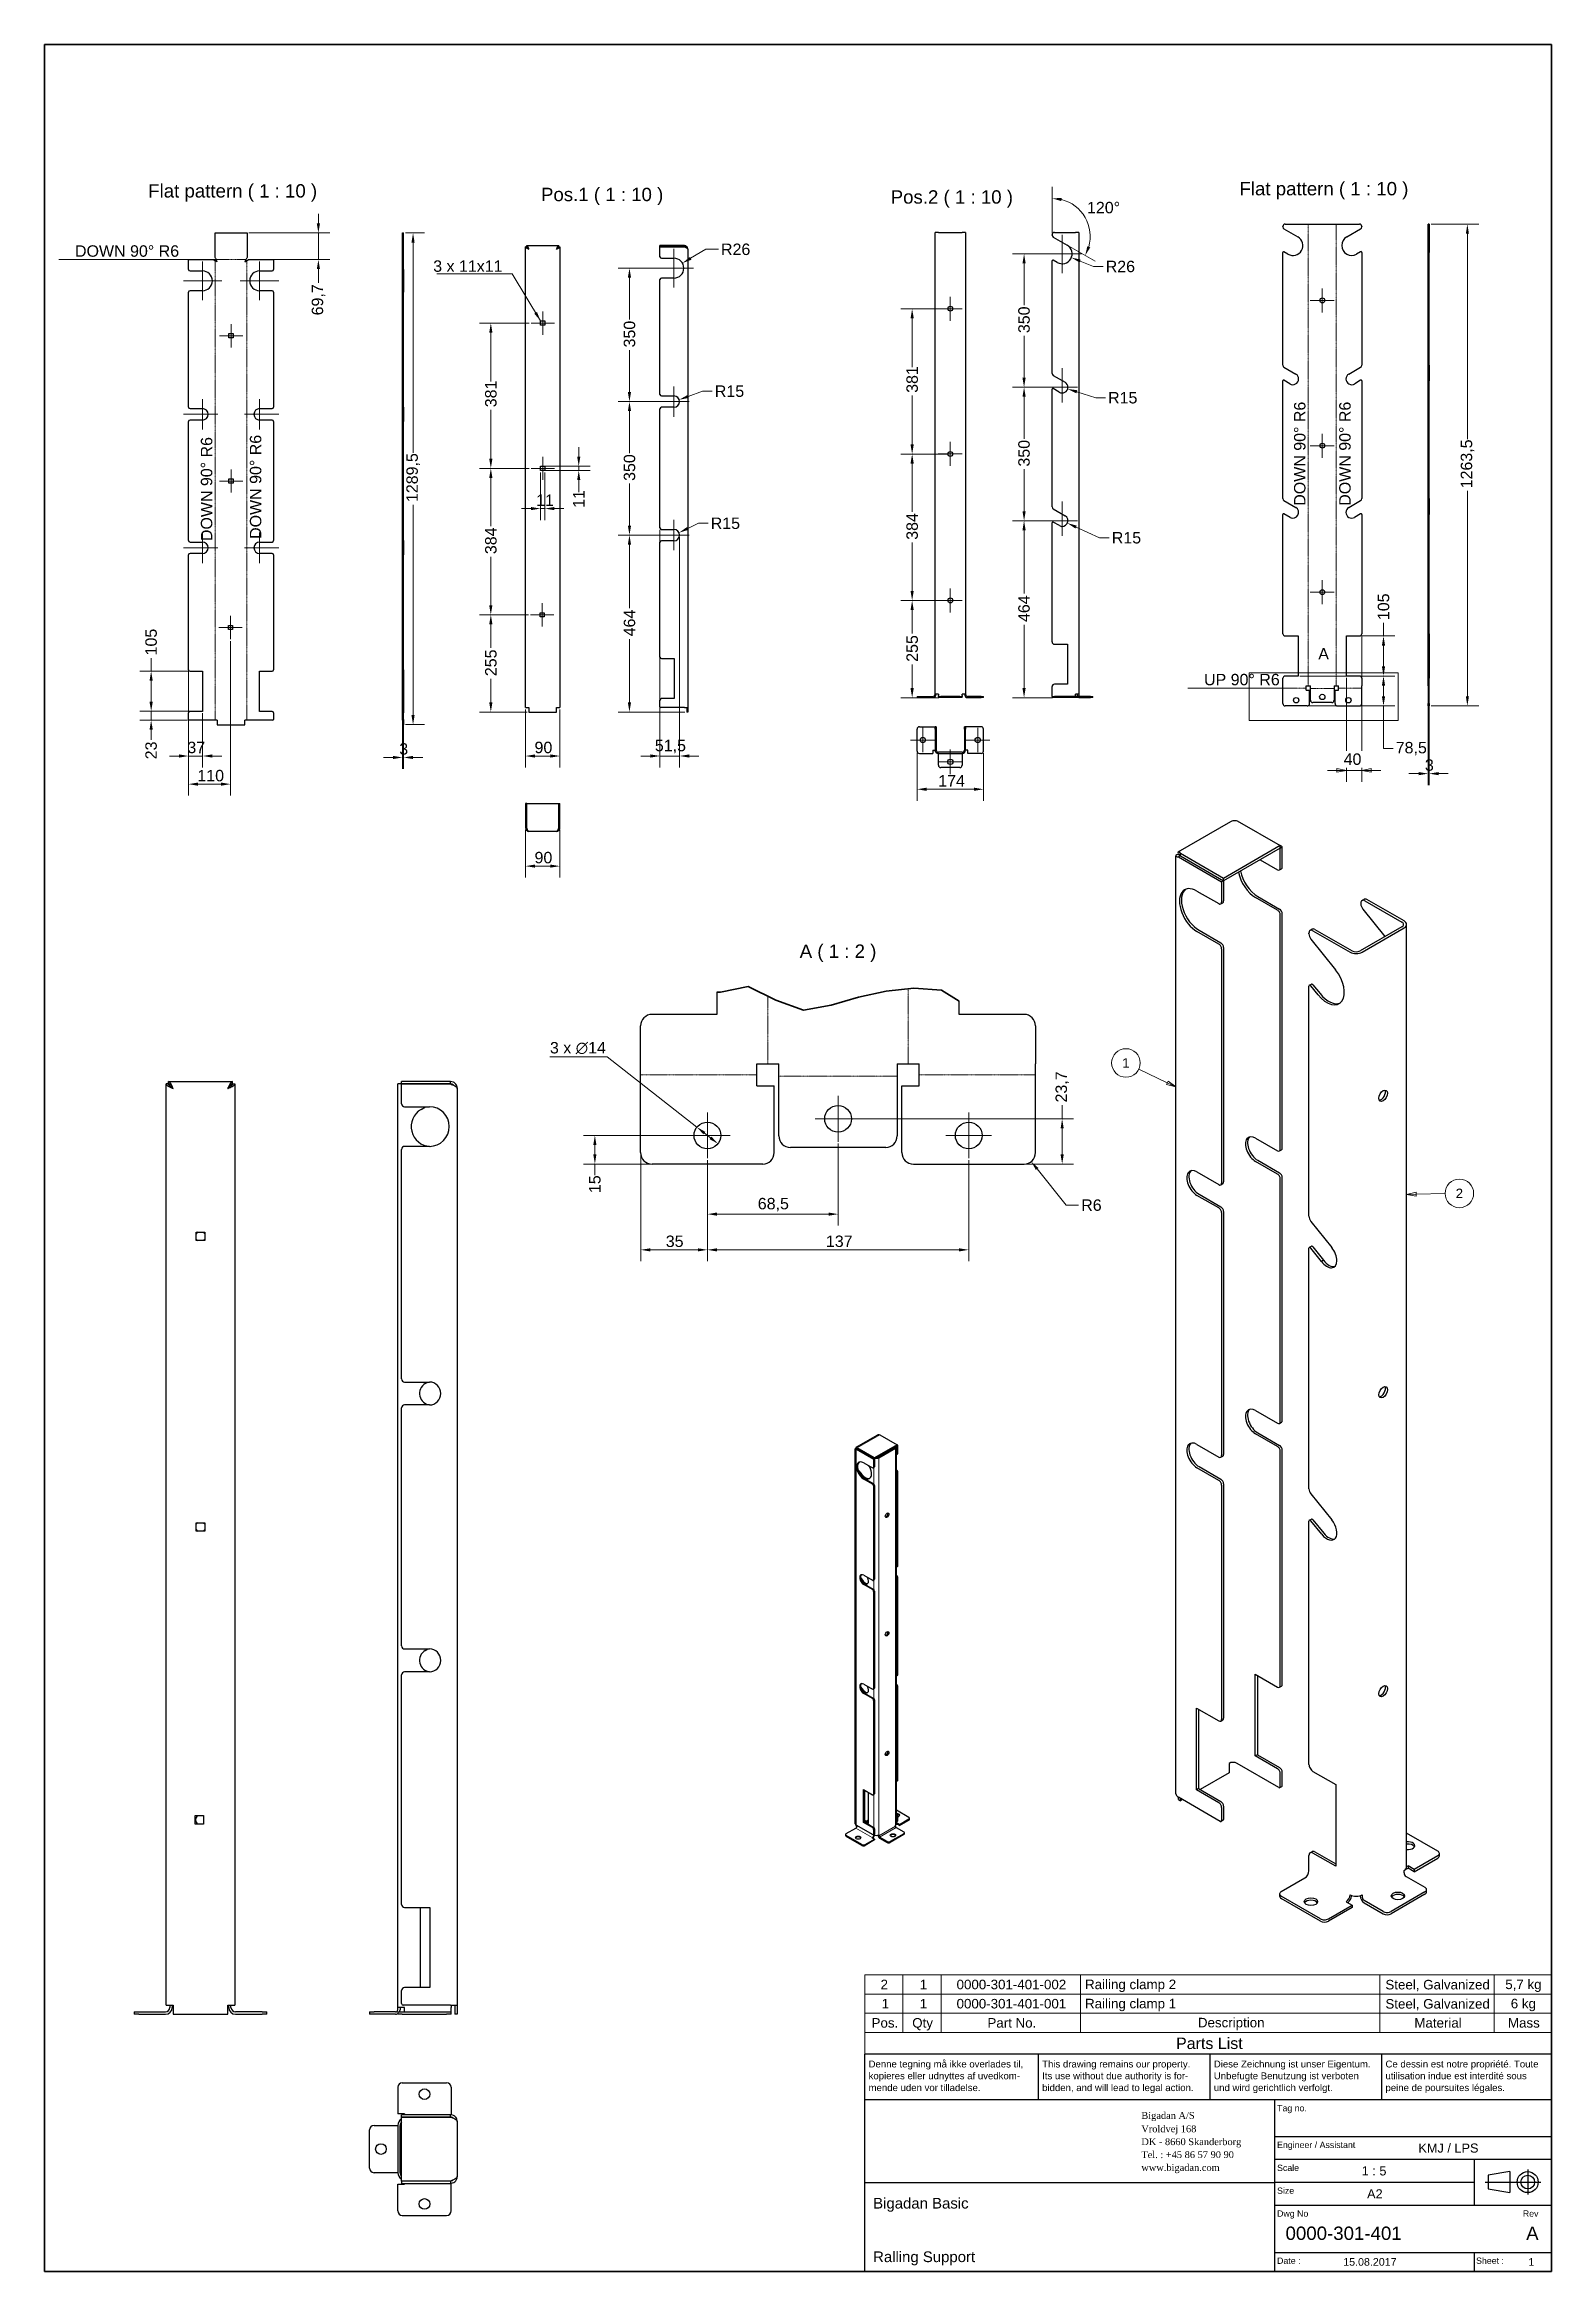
# Model space of a CAD drawing. Header units: millimetres. Extents: x 100 to 2075, y 25 to 2945.
import ezdxf
from ezdxf.enums import TextEntityAlignment as Align

# ---------------------------------------------------------------- set-up
doc = ezdxf.new("R2010")
doc.units = ezdxf.units.MM
doc.header["$LTSCALE"] = 5
doc.linetypes.add('CHAIN', pattern=[0.3543, 0.2362, -0.0295, 0.0591, -0.0295])
doc.linetypes.add('DASHED', pattern=[0.2067, 0.1654, -0.0413])
doc.layers.get('0').update_dxf_attribs({"lineweight": 18})
for name, color, linetype, lineweight in [('Bend Centerline', 7, 'CHAIN', 18), ('Border', 7, 'Continuous', 35), ('Break Line', 7, 'Continuous', 35), ('Center Mark', 7, 'Continuous', 18), ('Centerline', 7, 'Continuous', 18), ('Detail Boundary', 7, 'Continuous', 18), ('Dimension', 7, 'Continuous', 18), ('Hidden', 7, 'DASHED', 25), ('Symbol', 7, 'Continuous', 18), ('Title', 7, 'Continuous', 25), ('Visible', 7, 'Continuous', 25), ('Visible Narrow', 7, 'Continuous', 18)]:
    doc.layers.add(name, color=color, linetype=linetype, lineweight=lineweight)
doc.styles.add('Label Text', font='arial.ttf')
doc.styles.add('Note Text', font='arial.ttf')
doc.styles.add('Text Style101', font='arial.ttf')
doc.styles.add('Text Style59', font='arial.ttf')
doc.styles.add('Text Style68', font='arial.ttf')
doc.styles.add('Text Style72', font='arial.ttf')
doc.styles.add('Text Style85', font='times.ttf')
doc.styles.add('Title', font='arial.ttf')
doc.styles.add('Title150', font='arial.ttf')
doc.styles.add('Title200', font='arial.ttf')
doc.styles.add('Title280', font='arial.ttf')
doc.dimstyles.new('Default - Method 2a$7', dxfattribs={"dimscale": 5, "dimtxt": 3, "dimasz": 2.5, "dimexe": 3, "dimexo": 0.5, "dimgap": 0.7, "dimtad": 0, "dimtoh": 1, "dimdec": 1, "dimrnd": 1e-08, "dimtxsty": 'Title', "dimcen": 0.09, "dimdle": 10, "dimclrd": 256, "dimclre": 256, "dimclrt": 7, "dimazin": 2, "dimtfac": 0.833333, "dimtdec": 1, "dimtmove": 0, "dimatfit": 3, "dimfxl": 1, "dimtolj": 1, "dimlwd": -1, "dimlwe": -1, "dimarcsym": 0})
doc.dimstyles.new('Default - Method 2b', dxfattribs={"dimscale": 5, "dimtxt": 3, "dimasz": 2.5, "dimexe": 3, "dimexo": 0.5, "dimgap": 0.7, "dimtad": 0, "dimtoh": 1, "dimdec": 1, "dimrnd": 1e-08, "dimtxsty": 'Title', "dimcen": 0.09, "dimdle": 10, "dimclrd": 256, "dimclre": 256, "dimclrt": 7, "dimadec": 0, "dimazin": 2, "dimtfac": 0.833333, "dimtdec": 1, "dimtmove": 0, "dimatfit": 3, "dimfxl": 1, "dimtolj": 1, "dimlwd": -1, "dimlwe": -1, "dimarcsym": 0})

msp = doc.modelspace()

# ---------------------------------------------------------------- texts
at = {"layer": 'Dimension', "color": 7, "insert": (1802.63, 2000.253), "char_height": 15, "attachment_point": 7, "style": 'Title'}
msp.add_mtext('40', dxfattribs=at)
at = {"layer": 'Symbol', "char_height": 17.5, "attachment_point": 7, "style": 'Label Text'}
for s, insert in [('Flat pattern ( 1 : 10 )', (235.82, 2739.118)), ('Pos.1 ( 1 : 10 )', (750.636, 2734.396)), ('Pos.2 ( 1 : 10 )', (1208.95, 2731.128)), ('Flat pattern ( 1 : 10 )', (1666.078, 2742.003)), ('A ( 1 : 2 )', (1089.723, 1742.175))]:
    msp.add_mtext(s, dxfattribs=dict(at, insert=insert))
at = {"layer": 'Symbol', "color": 7, "char_height": 15, "attachment_point": 7, "style": 'Title'}
for s, insert in [('DOWN 90° R6', (139.898, 2666.547)), ('UP 90° R6', (1619.671, 2104.628))]:
    msp.add_mtext(s, dxfattribs=dict(at, insert=insert))
at = {"layer": 'Symbol', "color": 7, "insert": (700.22, 2646.754), "char_height": 15, "width": 90.85748, "attachment_point": 9, "style": 'Title'}
msp.add_mtext('\\fArial|b0|i0;3 x 11x11', dxfattribs=at)
at = {"layer": 'Symbol', "color": 7, "char_height": 15, "attachment_point": 7, "rotation": 90, "style": 'Title'}
for insert in [(1752.806, 2340.213), (1812.069, 2340.213), (320.047, 2293.882), (384.311, 2296.763)]:
    msp.add_mtext('DOWN 90° R6', dxfattribs=dict(at, insert=insert))

# ---------------------------------------------------------------- blocks, each defined once
blk = doc.blocks.new('Borders A3L')
at = {"layer": 'Border'}
for p, q in [((415, 589), (20, 589)), ((20, 589), (20, 5)), ((415, 5), (415, 589)), ((20, 5), (205, 5)), ((20, 5), (205, 5)), ((20, 5), (415, 5))]:
    blk.add_line(p, q, dxfattribs=at)
blk = doc.blocks.new('Parts List')
at = {"layer": 'Symbol'}
for p, q in [((415, 82.79), (235, 82.79)), ((235, 82.79), (235, 72.72)), ((245, 82.79), (245, 72.72)), ((255, 82.79), (255, 72.72)), ((291.56, 82.79), (291.56, 72.72)), ((370, 82.79), (370, 72.72)), ((400, 82.79), (400, 72.72)), ((415, 82.79), (415, 72.72)), ((415, 77.75), (235, 77.75)), ((415, 72.72), (235, 72.72)), ((235, 67.68), (235, 72.72)), ((245, 67.68), (245, 72.72)), ((255, 67.68), (255, 72.72)), ((291.56, 67.68), (291.56, 72.72)), ((370, 67.68), (370, 72.72)), ((400, 67.68), (400, 72.72)), ((415, 67.68), (415, 72.72)), ((235, 62), (235, 67.68)), ((415, 67.68), (235, 67.68)), ((415, 62), (415, 67.68)), ((415, 62), (235, 62))]:
    blk.add_line(p, q, dxfattribs=at)
at = {"layer": 'Symbol', "color": 7, "attachment_point": 7}
for s, insert, char_height, style in [('2', (239.14, 79.02), 2.5, 'Note Text'), ('1', (239.43, 73.98), 2.5, 'Note Text'), ('1', (249.43, 79.02), 2.5, 'Note Text'), ('1', (249.43, 73.98), 2.5, 'Note Text'), ('0000-301-401-002', (259.07, 78.97), 2.5, 'Note Text'), ('0000-301-401-001', (259.07, 73.94), 2.5, 'Note Text'), ('Railing clamp 2', (292.75, 78.28), 2.5, 'Note Text'), ('Railing clamp 1', (292.75, 73.25), 2.5, 'Note Text'), ('Steel, Galvanized', (371.48, 78.5), 2.5, 'Note Text'), ('Steel, Galvanized', (371.48, 73.47), 2.5, 'Note Text'), ('5,7 kg', (402.9, 78.29), 2.5, 'Note Text'), ('6 kg', (404.34, 73.25), 2.5, 'Note Text'), ('Pos.', (236.79, 68.91), 2.5, 'Note Text'), ('Qty', (247.44, 68.19), 2.5, 'Note Text'), ('Part No.', (267.16, 68.91), 2.5, 'Note Text'), ('Description', (322.33, 68.26), 2.5, 'Note Text'), ('Material', (379.06, 68.91), 2.5, 'Note Text'), ('Mass', (403.6, 68.91), 2.5, 'Note Text'), ('Parts List', (316.6, 63.29), 3, 'Title')]:
    blk.add_mtext(s, dxfattribs=dict(at, insert=insert, char_height=char_height, style=style))
blk = doc.blocks.new('*D20')
at = {"layer": 'Defpoints', "color": 0, "transparency": 16777216}
for p in [(569.1, 2060.2), (570.6, 2060.2), (569.1, 2010.2)]:
    blk.add_point(p, dxfattribs=at)
at = {"layer": 'Dimension', "transparency": 16777216}
for p, q in [((569.1, 2057.7), (569.1, 1995.2)), ((570.6, 2057.7), (570.6, 1995.2)), ((556.6, 2010.2), (544.1, 2010.2)), ((570.6, 2010.2), (569.1, 2010.2)), ((583.1, 2010.2), (595.6, 2010.2))]:
    blk.add_line(p, q, dxfattribs=at)
for points in [[(556.6, 2012.3), (556.6, 2008.1), (569.1, 2010.2)], [(583.1, 2012.3), (583.1, 2008.1), (570.6, 2010.2)]]:
    blk.add_solid(points, dxfattribs=at)
at = {"layer": 'Dimension', "color": 7, "transparency": 16777216, "insert": (564.9, 2013.7), "char_height": 15, "attachment_point": 7, "style": 'Title'}
blk.add_mtext('\\A1;3', dxfattribs=at)
blk = doc.blocks.new('*D21')
at = {"layer": 'Defpoints', "color": 0, "transparency": 16777216}
for p in [(1913.3, 2104), (1914.8, 2104), (1913.3, 1989)]:
    blk.add_point(p, dxfattribs=at)
at = {"layer": 'Dimension', "transparency": 16777216}
for p, q in [((1913.3, 2101.5), (1913.3, 1974)), ((1914.8, 2101.5), (1914.8, 1974)), ((1900.8, 1989), (1888.3, 1989)), ((1914.8, 1989), (1913.3, 1989)), ((1927.3, 1989), (1939.8, 1989))]:
    blk.add_line(p, q, dxfattribs=at)
for points in [[(1900.8, 1991.1), (1900.8, 1986.9), (1913.3, 1989)], [(1927.3, 1991.1), (1927.3, 1986.9), (1914.8, 1989)]]:
    blk.add_solid(points, dxfattribs=at)
at = {"layer": 'Dimension', "color": 7, "transparency": 16777216, "insert": (1909.2, 1992.5), "char_height": 15, "attachment_point": 7, "style": 'Title'}
blk.add_mtext('\\A1;3', dxfattribs=at)
blk = doc.blocks.new('*D22')
at = {"layer": 'Defpoints', "color": 0, "transparency": 16777216}
for p in [(343.7, 2165.4), (288.7, 2125.2), (288.7, 1975.2)]:
    blk.add_point(p, dxfattribs=at)
at = {"layer": 'Dimension', "transparency": 16777216}
for p, q in [((343.7, 2162.9), (343.7, 1960.2)), ((288.7, 2122.7), (288.7, 1960.2)), ((331.2, 1975.2), (301.2, 1975.2))]:
    blk.add_line(p, q, dxfattribs=at)
for points in [[(301.2, 1977.3), (301.2, 1973.1), (288.7, 1975.2)], [(331.2, 1977.3), (331.2, 1973.1), (343.7, 1975.2)]]:
    blk.add_solid(points, dxfattribs=at)
at = {"layer": 'Dimension', "color": 7, "transparency": 16777216, "insert": (300.3, 1978.7), "char_height": 15, "attachment_point": 7, "style": 'Title'}
blk.add_mtext('\\A1;110', dxfattribs=at)
blk = doc.blocks.new('*D23')
at = {"layer": 'Defpoints', "color": 0, "transparency": 16777216}
for p in [(239.7, 2070.7), (289.7, 2059.2), (290.7, 2070.7)]:
    blk.add_point(p, dxfattribs=at)
at = {"layer": 'Dimension', "transparency": 16777216}
for p, q in [((239.7, 2083.2), (239.7, 2095.7)), ((288.2, 2070.7), (224.7, 2070.7)), ((287.2, 2059.2), (224.7, 2059.2)), ((239.7, 2070.7), (239.7, 2059.2)), ((239.7, 2046.7), (239.7, 2033.1))]:
    blk.add_line(p, q, dxfattribs=at)
for points in [[(237.6, 2083.2), (241.8, 2083.2), (239.7, 2070.7)], [(237.6, 2046.7), (241.8, 2046.7), (239.7, 2059.2)]]:
    blk.add_solid(points, dxfattribs=at)
at = {"layer": 'Dimension', "color": 7, "transparency": 16777216, "insert": (247.3, 2007.8), "char_height": 15, "attachment_point": 7, "rotation": 90, "style": 'Title'}
blk.add_mtext('\\A1;23', dxfattribs=at)
blk = doc.blocks.new('*D24')
at = {"layer": 'Defpoints', "color": 0, "transparency": 16777216}
for p in [(307.2, 2123.2), (239.7, 2070.7), (307.2, 2070.7)]:
    blk.add_point(p, dxfattribs=at)
at = {"layer": 'Dimension', "transparency": 16777216}
for p, q in [((239.7, 2123.2), (239.7, 2140.5)), ((304.7, 2123.2), (224.7, 2123.2)), ((239.7, 2083.2), (239.7, 2110.7)), ((304.7, 2070.7), (224.7, 2070.7))]:
    blk.add_line(p, q, dxfattribs=at)
for points in [[(237.6, 2110.7), (241.8, 2110.7), (239.7, 2123.2)], [(237.6, 2083.2), (241.8, 2083.2), (239.7, 2070.7)]]:
    blk.add_solid(points, dxfattribs=at)
at = {"layer": 'Dimension', "color": 7, "transparency": 16777216, "insert": (247.3, 2144), "char_height": 15, "attachment_point": 7, "rotation": 90, "style": 'Title'}
blk.add_mtext('\\A1;105', dxfattribs=at)
blk = doc.blocks.new('*D25')
at = {"layer": 'Defpoints', "color": 0, "transparency": 16777216}
for p in [(288.7, 2125.2), (307.2, 2070.7), (288.7, 2012.1)]:
    blk.add_point(p, dxfattribs=at)
at = {"layer": 'Dimension', "transparency": 16777216}
for p, q in [((288.7, 2122.7), (288.7, 1997.1)), ((307.2, 2068.2), (307.2, 1997.1)), ((276.2, 2012.1), (263.7, 2012.1)), ((307.2, 2012.1), (288.7, 2012.1)), ((319.7, 2012.1), (332.2, 2012.1))]:
    blk.add_line(p, q, dxfattribs=at)
for points in [[(276.2, 2014.2), (276.2, 2010), (288.7, 2012.1)], [(319.7, 2014.2), (319.7, 2010), (307.2, 2012.1)]]:
    blk.add_solid(points, dxfattribs=at)
at = {"layer": 'Dimension', "color": 7, "transparency": 16777216, "insert": (287.2, 2015.6), "char_height": 15, "attachment_point": 7, "style": 'Title'}
blk.add_mtext('\\A1;37', dxfattribs=at)
blk = doc.blocks.new('*D26')
at = {"layer": 'Defpoints', "color": 0, "transparency": 16777216}
for p in [(736.9, 2197.3), (684.9, 2069.8), (734.9, 2069.8)]:
    blk.add_point(p, dxfattribs=at)
at = {"layer": 'Dimension', "transparency": 16777216}
for p, q in [((734.4, 2197.3), (669.9, 2197.3)), ((684.9, 2184.8), (684.9, 2153.8)), ((684.9, 2082.3), (684.9, 2113.3)), ((732.4, 2069.8), (669.9, 2069.8))]:
    blk.add_line(p, q, dxfattribs=at)
for points in [[(682.8, 2184.8), (687, 2184.8), (684.9, 2197.3)], [(682.8, 2082.3), (687, 2082.3), (684.9, 2069.8)]]:
    blk.add_solid(points, dxfattribs=at)
at = {"layer": 'Dimension', "color": 7, "transparency": 16777216, "insert": (692.6, 2116.8), "char_height": 15, "attachment_point": 7, "rotation": 90, "style": 'Title'}
blk.add_mtext('\\A1;255', dxfattribs=at)
blk = doc.blocks.new('*D27')
at = {"layer": 'Defpoints', "color": 0, "transparency": 16777216}
for p in [(684.9, 2389.3), (737.6, 2389.3), (736.9, 2197.3)]:
    blk.add_point(p, dxfattribs=at)
at = {"layer": 'Dimension', "transparency": 16777216}
for p, q in [((735.1, 2389.3), (669.9, 2389.3)), ((684.9, 2376.8), (684.9, 2313.3)), ((684.9, 2209.8), (684.9, 2273.3)), ((734.4, 2197.3), (669.9, 2197.3))]:
    blk.add_line(p, q, dxfattribs=at)
for points in [[(682.8, 2376.8), (687, 2376.8), (684.9, 2389.3)], [(682.8, 2209.8), (687, 2209.8), (684.9, 2197.3)]]:
    blk.add_solid(points, dxfattribs=at)
at = {"layer": 'Dimension', "color": 7, "transparency": 16777216, "insert": (692.6, 2276.8), "char_height": 15, "attachment_point": 7, "rotation": 90, "style": 'Title'}
blk.add_mtext('\\A1;384', dxfattribs=at)
blk = doc.blocks.new('*D28')
at = {"layer": 'Defpoints', "color": 0, "transparency": 16777216}
for p in [(684.9, 2579.8), (737.6, 2579.8), (737.6, 2389.3)]:
    blk.add_point(p, dxfattribs=at)
at = {"layer": 'Dimension', "transparency": 16777216}
for p, q in [((735.1, 2579.8), (669.9, 2579.8)), ((684.9, 2567.3), (684.9, 2503.2)), ((684.9, 2401.8), (684.9, 2465.9)), ((735.1, 2389.3), (669.9, 2389.3))]:
    blk.add_line(p, q, dxfattribs=at)
for points in [[(682.8, 2567.3), (687, 2567.3), (684.9, 2579.8)], [(682.8, 2401.8), (687, 2401.8), (684.9, 2389.3)]]:
    blk.add_solid(points, dxfattribs=at)
at = {"layer": 'Dimension', "color": 7, "transparency": 16777216, "insert": (692.6, 2469.4), "char_height": 15, "attachment_point": 7, "rotation": 90, "style": 'Title'}
blk.add_mtext('\\A1;381', dxfattribs=at)
blk = doc.blocks.new('*D29')
at = {"layer": 'Defpoints', "color": 0, "transparency": 16777216}
for p in [(936.1, 2658.4), (924.9, 2651.8)]:
    blk.add_point(p, dxfattribs=at)
at = {"layer": 'Dimension', "transparency": 16777216}
for p, q in [((966.8, 2676.5), (946.8, 2664.7)), ((983.1, 2676.5), (966.8, 2676.5))]:
    blk.add_line(p, q, dxfattribs=at)
blk.add_solid([(945.8, 2666.5), (947.9, 2662.9), (936.1, 2658.4)], dxfattribs=at)
at = {"layer": 'Dimension', "color": 7, "transparency": 16777216, "insert": (986.6, 2668.8), "char_height": 15, "attachment_point": 7, "style": 'Title'}
blk.add_mtext('\\A1;R26', dxfattribs=at)
blk = doc.blocks.new('*D30')
at = {"layer": 'Defpoints', "color": 0, "transparency": 16777216}
for p in [(924.9, 2476.8), (931.9, 2479.3)]:
    blk.add_point(p, dxfattribs=at)
at = {"layer": 'Dimension', "transparency": 16777216}
for p, q in [((962.5, 2490.4), (943.7, 2483.6)), ((975, 2490.4), (962.5, 2490.4))]:
    blk.add_line(p, q, dxfattribs=at)
blk.add_solid([(943, 2485.6), (944.4, 2481.6), (931.9, 2479.3)], dxfattribs=at)
at = {"layer": 'Dimension', "color": 7, "transparency": 16777216, "insert": (978.5, 2482.8), "char_height": 15, "attachment_point": 7, "style": 'Title'}
blk.add_mtext('\\A1;R15', dxfattribs=at)
blk = doc.blocks.new('*D31')
at = {"layer": 'Defpoints', "color": 0, "transparency": 16777216}
for p in [(924.9, 2301.8), (931.6, 2305)]:
    blk.add_point(p, dxfattribs=at)
at = {"layer": 'Dimension', "transparency": 16777216}
for p, q in [((957.1, 2317.3), (942.9, 2310.4)), ((969.6, 2317.3), (957.1, 2317.3))]:
    blk.add_line(p, q, dxfattribs=at)
blk.add_solid([(942, 2312.3), (943.8, 2308.6), (931.6, 2305)], dxfattribs=at)
at = {"layer": 'Dimension', "color": 7, "transparency": 16777216, "insert": (973.1, 2309.6), "char_height": 15, "attachment_point": 7, "style": 'Title'}
blk.add_mtext('\\A1;R15', dxfattribs=at)
blk = doc.blocks.new('*D32')
at = {"layer": 'Defpoints', "color": 0, "transparency": 16777216}
for p in [(924.9, 2301.8), (866.6, 2069.8), (941.6, 2069.8)]:
    blk.add_point(p, dxfattribs=at)
at = {"layer": 'Dimension', "transparency": 16777216}
for p, q in [((922.4, 2301.8), (851.6, 2301.8)), ((866.6, 2289.3), (866.6, 2206.1)), ((866.6, 2082.3), (866.6, 2165.5)), ((939.1, 2069.8), (851.6, 2069.8))]:
    blk.add_line(p, q, dxfattribs=at)
for points in [[(864.5, 2289.3), (868.7, 2289.3), (866.6, 2301.8)], [(864.5, 2082.3), (868.7, 2082.3), (866.6, 2069.8)]]:
    blk.add_solid(points, dxfattribs=at)
at = {"layer": 'Dimension', "color": 7, "transparency": 16777216, "insert": (874.3, 2169), "char_height": 15, "attachment_point": 7, "rotation": 90, "style": 'Title'}
blk.add_mtext('\\A1;464', dxfattribs=at)
blk = doc.blocks.new('*D33')
at = {"layer": 'Defpoints', "color": 0, "transparency": 16777216}
for p in [(924.9, 2476.8), (866.6, 2301.8), (924.9, 2301.8)]:
    blk.add_point(p, dxfattribs=at)
at = {"layer": 'Dimension', "transparency": 16777216}
for p, q in [((922.4, 2476.8), (851.6, 2476.8)), ((866.6, 2464.3), (866.6, 2409.3)), ((866.6, 2314.3), (866.6, 2369.3)), ((922.4, 2301.8), (851.6, 2301.8))]:
    blk.add_line(p, q, dxfattribs=at)
for points in [[(864.5, 2464.3), (868.7, 2464.3), (866.6, 2476.8)], [(864.5, 2314.3), (868.7, 2314.3), (866.6, 2301.8)]]:
    blk.add_solid(points, dxfattribs=at)
at = {"layer": 'Dimension', "color": 7, "transparency": 16777216, "insert": (874.3, 2372.8), "char_height": 15, "attachment_point": 7, "rotation": 90, "style": 'Title'}
blk.add_mtext('\\A1;350', dxfattribs=at)
blk = doc.blocks.new('*D34')
at = {"layer": 'Defpoints', "color": 0, "transparency": 16777216}
for p in [(924.9, 2651.8), (866.6, 2476.8), (924.9, 2476.8)]:
    blk.add_point(p, dxfattribs=at)
at = {"layer": 'Dimension', "transparency": 16777216}
for p, q in [((922.4, 2651.8), (851.6, 2651.8)), ((866.6, 2639.3), (866.6, 2584.3)), ((866.6, 2489.3), (866.6, 2544.3)), ((922.4, 2476.8), (851.6, 2476.8))]:
    blk.add_line(p, q, dxfattribs=at)
for points in [[(864.5, 2639.3), (868.7, 2639.3), (866.6, 2651.8)], [(864.5, 2489.3), (868.7, 2489.3), (866.6, 2476.8)]]:
    blk.add_solid(points, dxfattribs=at)
at = {"layer": 'Dimension', "color": 7, "transparency": 16777216, "insert": (874.3, 2547.8), "char_height": 15, "attachment_point": 7, "rotation": 90, "style": 'Title'}
blk.add_mtext('\\A1;350', dxfattribs=at)
blk = doc.blocks.new('*D35')
at = {"layer": 'Defpoints', "color": 0, "transparency": 16777216}
for p in [(906.6, 2311.3), (932.4, 2301.8), (906.6, 2012.1)]:
    blk.add_point(p, dxfattribs=at)
at = {"layer": 'Dimension', "transparency": 16777216}
for p, q in [((906.6, 2308.8), (906.6, 1997.1)), ((932.4, 2299.3), (932.4, 1997.1)), ((894.1, 2012.1), (881.6, 2012.1)), ((932.4, 2012.1), (906.6, 2012.1)), ((944.9, 2012.1), (957.4, 2012.1))]:
    blk.add_line(p, q, dxfattribs=at)
for points in [[(894.1, 2014.2), (894.1, 2010), (906.6, 2012.1)], [(944.9, 2014.2), (944.9, 2010), (932.4, 2012.1)]]:
    blk.add_solid(points, dxfattribs=at)
at = {"layer": 'Dimension', "color": 7, "transparency": 16777216, "insert": (899.9, 2015.6), "char_height": 15, "attachment_point": 7, "style": 'Title'}
blk.add_mtext('\\A1;51,5', dxfattribs=at)
blk = doc.blocks.new('*D36')
at = {"layer": 'Defpoints', "color": 0, "transparency": 16777216}
for p in [(570.6, 2697.9), (583, 2697.9), (570.6, 2053.2)]:
    blk.add_point(p, dxfattribs=at)
at = {"layer": 'Dimension', "transparency": 16777216}
for p, q in [((573.1, 2697.9), (598, 2697.9)), ((583, 2685.4), (583, 2409.5)), ((583, 2065.7), (583, 2341.6)), ((573.1, 2053.2), (598, 2053.2))]:
    blk.add_line(p, q, dxfattribs=at)
for points in [[(580.9, 2685.4), (585, 2685.4), (583, 2697.9)], [(580.9, 2065.7), (585, 2065.7), (583, 2053.2)]]:
    blk.add_solid(points, dxfattribs=at)
at = {"layer": 'Dimension', "color": 7, "transparency": 16777216, "insert": (592, 2345.1), "char_height": 15, "attachment_point": 7, "rotation": 90, "style": 'Title'}
blk.add_mtext('\\A1;1289,5', dxfattribs=at)
blk = doc.blocks.new('*D37')
at = {"layer": 'Defpoints', "color": 0, "transparency": 16777216}
for p in [(365.4, 2697.9), (458.9, 2697.9), (363.9, 2663)]:
    blk.add_point(p, dxfattribs=at)
at = {"layer": 'Dimension', "transparency": 16777216}
for p, q in [((458.9, 2710.4), (458.9, 2722.9)), ((367.9, 2697.9), (473.9, 2697.9)), ((458.9, 2697.9), (458.9, 2663)), ((366.4, 2663), (473.9, 2663)), ((458.9, 2650.5), (458.9, 2632.5))]:
    blk.add_line(p, q, dxfattribs=at)
for points in [[(456.8, 2710.4), (461, 2710.4), (458.9, 2697.9)], [(456.8, 2650.5), (461, 2650.5), (458.9, 2663)]]:
    blk.add_solid(points, dxfattribs=at)
at = {"layer": 'Dimension', "color": 7, "transparency": 16777216, "insert": (467.9, 2589.9), "char_height": 15, "attachment_point": 7, "rotation": 90, "style": 'Title'}
blk.add_mtext('\\A1;69,7', dxfattribs=at)
blk = doc.blocks.new('*D38')
at = {"layer": 'Defpoints', "color": 0, "transparency": 16777216}
for p in [(750.1, 2386.5), (755.6, 2386.5), (750.1, 2336.5)]:
    blk.add_point(p, dxfattribs=at)
at = {"layer": 'Dimension', "transparency": 16777216}
for p, q in [((750.1, 2384), (750.1, 2321.5)), ((755.6, 2384), (755.6, 2321.5)), ((737.6, 2336.5), (725.1, 2336.5)), ((755.6, 2336.5), (750.1, 2336.5)), ((768.1, 2336.5), (780.6, 2336.5))]:
    blk.add_line(p, q, dxfattribs=at)
for points in [[(737.6, 2338.6), (737.6, 2334.5), (750.1, 2336.5)], [(768.1, 2338.6), (768.1, 2334.5), (755.6, 2336.5)]]:
    blk.add_solid(points, dxfattribs=at)
at = {"layer": 'Dimension', "color": 7, "transparency": 16777216, "insert": (744.3, 2340), "char_height": 15, "attachment_point": 7, "style": 'Title'}
blk.add_mtext('\\A1;11', dxfattribs=at)
blk = doc.blocks.new('*D39')
at = {"layer": 'Defpoints', "color": 0, "transparency": 16777216}
for p in [(750.1, 2392), (750.1, 2386.5), (800.1, 2392)]:
    blk.add_point(p, dxfattribs=at)
at = {"layer": 'Dimension', "transparency": 16777216}
for p, q in [((800.1, 2404.5), (800.1, 2417)), ((752.6, 2392), (815.1, 2392)), ((752.6, 2386.5), (815.1, 2386.5)), ((800.1, 2392), (800.1, 2386.5)), ((800.1, 2374), (800.1, 2358.2))]:
    blk.add_line(p, q, dxfattribs=at)
for points in [[(798.1, 2404.5), (802.2, 2404.5), (800.1, 2392)], [(798.1, 2374), (802.2, 2374), (800.1, 2386.5)]]:
    blk.add_solid(points, dxfattribs=at)
at = {"layer": 'Dimension', "color": 7, "transparency": 16777216, "insert": (807.7, 2337.5), "char_height": 15, "attachment_point": 7, "rotation": 90, "style": 'Title'}
blk.add_mtext('\\A1;11', dxfattribs=at)
blk = doc.blocks.new('*D40')
at = {"layer": 'Defpoints', "color": 0, "transparency": 16777216}
for p in [(730.4, 2075.8), (775.4, 2075.8), (730.4, 2012.1)]:
    blk.add_point(p, dxfattribs=at)
at = {"layer": 'Dimension', "transparency": 16777216}
for p, q in [((730.4, 2073.3), (730.4, 1997.1)), ((775.4, 2073.3), (775.4, 1997.1)), ((762.9, 2012.1), (742.9, 2012.1))]:
    blk.add_line(p, q, dxfattribs=at)
for points in [[(742.9, 2014.2), (742.9, 2010), (730.4, 2012.1)], [(762.9, 2014.2), (762.9, 2010), (775.4, 2012.1)]]:
    blk.add_solid(points, dxfattribs=at)
at = {"layer": 'Dimension', "color": 7, "transparency": 16777216, "insert": (742.2, 2015.6), "char_height": 15, "attachment_point": 7, "style": 'Title'}
blk.add_mtext('\\A1;90', dxfattribs=at)
blk = doc.blocks.new('*D41')
at = {"layer": 'Defpoints', "color": 0, "transparency": 16777216}
for p in [(1243.6, 2018.5), (1330.6, 2018.5), (1243.6, 1968.5)]:
    blk.add_point(p, dxfattribs=at)
at = {"layer": 'Dimension', "transparency": 16777216}
for p, q in [((1243.6, 2016), (1243.6, 1953.5)), ((1330.6, 2016), (1330.6, 1953.5)), ((1318.1, 1968.5), (1256.1, 1968.5))]:
    blk.add_line(p, q, dxfattribs=at)
for points in [[(1256.1, 1970.6), (1256.1, 1966.4), (1243.6, 1968.5)], [(1318.1, 1970.6), (1318.1, 1966.4), (1330.6, 1968.5)]]:
    blk.add_solid(points, dxfattribs=at)
at = {"layer": 'Dimension', "color": 7, "transparency": 16777216, "insert": (1271.3, 1972), "char_height": 15, "attachment_point": 7, "style": 'Title'}
blk.add_mtext('\\A1;174', dxfattribs=at)
blk = doc.blocks.new('*D42')
at = {"layer": 'Defpoints', "color": 0, "transparency": 16777216}
for p in [(1237.1, 2216.1), (1287.1, 2216.1), (1274.6, 2088.6)]:
    blk.add_point(p, dxfattribs=at)
at = {"layer": 'Dimension', "transparency": 16777216}
for p, q in [((1284.6, 2216.1), (1222.1, 2216.1)), ((1237.1, 2203.6), (1237.1, 2172.6)), ((1237.1, 2101.1), (1237.1, 2132.1)), ((1272.1, 2088.6), (1222.1, 2088.6))]:
    blk.add_line(p, q, dxfattribs=at)
for points in [[(1235, 2203.6), (1239.2, 2203.6), (1237.1, 2216.1)], [(1235, 2101.1), (1239.2, 2101.1), (1237.1, 2088.6)]]:
    blk.add_solid(points, dxfattribs=at)
at = {"layer": 'Dimension', "color": 7, "transparency": 16777216, "insert": (1244.8, 2135.6), "char_height": 15, "attachment_point": 7, "rotation": 90, "style": 'Title'}
blk.add_mtext('\\A1;255', dxfattribs=at)
blk = doc.blocks.new('*D43')
at = {"layer": 'Defpoints', "color": 0, "transparency": 16777216}
for p in [(1237.1, 2408.1), (1287.1, 2408.1), (1287.1, 2216.1)]:
    blk.add_point(p, dxfattribs=at)
at = {"layer": 'Dimension', "transparency": 16777216}
for p, q in [((1284.6, 2408.1), (1222.1, 2408.1)), ((1237.1, 2395.6), (1237.1, 2332.2)), ((1237.1, 2228.6), (1237.1, 2292.1)), ((1284.6, 2216.1), (1222.1, 2216.1))]:
    blk.add_line(p, q, dxfattribs=at)
for points in [[(1235, 2395.6), (1239.2, 2395.6), (1237.1, 2408.1)], [(1235, 2228.6), (1239.2, 2228.6), (1237.1, 2216.1)]]:
    blk.add_solid(points, dxfattribs=at)
at = {"layer": 'Dimension', "color": 7, "transparency": 16777216, "insert": (1244.8, 2295.6), "char_height": 15, "attachment_point": 7, "rotation": 90, "style": 'Title'}
blk.add_mtext('\\A1;384', dxfattribs=at)
blk = doc.blocks.new('*D44')
at = {"layer": 'Defpoints', "color": 0, "transparency": 16777216}
for p in [(1287.1, 2598.6), (1237.1, 2408.1), (1287.1, 2408.1)]:
    blk.add_point(p, dxfattribs=at)
at = {"layer": 'Dimension', "transparency": 16777216}
for p, q in [((1284.6, 2598.6), (1222.1, 2598.6)), ((1237.1, 2586.1), (1237.1, 2522)), ((1237.1, 2420.6), (1237.1, 2484.8)), ((1284.6, 2408.1), (1222.1, 2408.1))]:
    blk.add_line(p, q, dxfattribs=at)
for points in [[(1235, 2586.1), (1239.2, 2586.1), (1237.1, 2598.6)], [(1235, 2420.6), (1239.2, 2420.6), (1237.1, 2408.1)]]:
    blk.add_solid(points, dxfattribs=at)
at = {"layer": 'Dimension', "color": 7, "transparency": 16777216, "insert": (1244.8, 2488.3), "char_height": 15, "attachment_point": 7, "rotation": 90, "style": 'Title'}
blk.add_mtext('\\A1;381', dxfattribs=at)
blk = doc.blocks.new('*D45')
at = {"layer": 'Defpoints', "color": 0, "transparency": 16777216}
for p in [(1433.8, 2670.6), (1445.8, 2665.7)]:
    blk.add_point(p, dxfattribs=at)
at = {"layer": 'Dimension', "transparency": 16777216}
for p, q in [((1474.8, 2653.9), (1457.4, 2661)), ((1487.3, 2653.9), (1474.8, 2653.9))]:
    blk.add_line(p, q, dxfattribs=at)
blk.add_solid([(1458.2, 2662.9), (1456.6, 2659.1), (1445.8, 2665.7)], dxfattribs=at)
at = {"layer": 'Dimension', "color": 7, "transparency": 16777216, "insert": (1490.8, 2646.3), "char_height": 15, "attachment_point": 7, "style": 'Title'}
blk.add_mtext('\\A1;R26', dxfattribs=at)
blk = doc.blocks.new('*D46')
at = {"layer": 'Defpoints', "color": 0, "transparency": 16777216}
for p in [(1433.8, 2495.6), (1440.9, 2493.4)]:
    blk.add_point(p, dxfattribs=at)
at = {"layer": 'Dimension', "transparency": 16777216}
for p, q in [((1477.9, 2481.8), (1452.9, 2489.7)), ((1490.4, 2481.8), (1477.9, 2481.8))]:
    blk.add_line(p, q, dxfattribs=at)
blk.add_solid([(1453.5, 2491.7), (1452.2, 2487.7), (1440.9, 2493.4)], dxfattribs=at)
at = {"layer": 'Dimension', "color": 7, "transparency": 16777216, "insert": (1493.9, 2474.2), "char_height": 15, "attachment_point": 7, "style": 'Title'}
blk.add_mtext('\\A1;R15', dxfattribs=at)
blk = doc.blocks.new('*D47')
at = {"layer": 'Defpoints', "color": 0, "transparency": 16777216}
for p in [(1433.8, 2320.6), (1440.6, 2317.5)]:
    blk.add_point(p, dxfattribs=at)
at = {"layer": 'Dimension', "transparency": 16777216}
for p, q in [((1482.8, 2298.2), (1452, 2312.3)), ((1495.3, 2298.2), (1482.8, 2298.2))]:
    blk.add_line(p, q, dxfattribs=at)
blk.add_solid([(1452.8, 2314.2), (1451.1, 2310.4), (1440.6, 2317.5)], dxfattribs=at)
at = {"layer": 'Dimension', "color": 7, "transparency": 16777216, "insert": (1498.8, 2290.6), "char_height": 15, "attachment_point": 7, "style": 'Title'}
blk.add_mtext('\\A1;R15', dxfattribs=at)
blk = doc.blocks.new('*D48')
at = {"layer": 'Defpoints', "color": 0, "transparency": 16777216}
for p in [(1420.5, 2695.8), (1420.5, 2693.3), (1422.7, 2692), (1469.8, 2702)]:
    blk.add_point(p, dxfattribs=at)
at = {"layer": 'Dimension', "transparency": 16777216}
for p, q in [((1420.5, 2698.3), (1420.5, 2758.3)), ((1424.9, 2690.8), (1476.8, 2660.8))]:
    blk.add_line(p, q, dxfattribs=at)
blk.add_arc((1420.5, 2693.3), 50, 344.3615, 75.6385, dxfattribs=at)
for points in [[(1432.7, 2739.7), (1433.2, 2743.8), (1420.5, 2743.3)], [(1470.6, 2679), (1466.8, 2680.6), (1463.8, 2668.3)]]:
    blk.add_solid(points, dxfattribs=at)
at = {"layer": 'Dimension', "color": 7, "transparency": 16777216, "insert": (1466.3, 2723.5), "char_height": 15, "attachment_point": 7, "style": 'Title'}
blk.add_mtext('\\A1;120°', dxfattribs=at)
blk = doc.blocks.new('*D49')
at = {"layer": 'Defpoints', "color": 0, "transparency": 16777216}
for p in [(1914.8, 2709.5), (1964.8, 2709.5), (1914.8, 2077.8)]:
    blk.add_point(p, dxfattribs=at)
at = {"layer": 'Dimension', "transparency": 16777216}
for p, q in [((1917.3, 2709.5), (1979.8, 2709.5)), ((1964.8, 2697), (1964.8, 2427.6)), ((1964.8, 2090.3), (1964.8, 2359.6)), ((1917.3, 2077.8), (1979.8, 2077.8))]:
    blk.add_line(p, q, dxfattribs=at)
for points in [[(1962.8, 2697), (1966.9, 2697), (1964.8, 2709.5)], [(1962.8, 2090.3), (1966.9, 2090.3), (1964.8, 2077.8)]]:
    blk.add_solid(points, dxfattribs=at)
at = {"layer": 'Dimension', "color": 7, "transparency": 16777216, "insert": (1973.9, 2363.1), "char_height": 15, "attachment_point": 7, "rotation": 90, "style": 'Title'}
blk.add_mtext('\\A1;1263,5', dxfattribs=at)
blk = doc.blocks.new('*D50')
at = {"layer": 'Defpoints', "color": 0, "transparency": 16777216}
for p in [(1742.9, 2117), (1854.9, 2117), (1754.9, 2077.8)]:
    blk.add_point(p, dxfattribs=at)
at = {"layer": 'Dimension', "transparency": 16777216}
for p, q in [((1745.4, 2117), (1869.9, 2117)), ((1854.9, 2090.3), (1854.9, 2104.5)), ((1757.4, 2077.8), (1869.9, 2077.8)), ((1854.9, 2021.8), (1854.9, 2077.8)), ((1867.4, 2021.8), (1854.9, 2021.8))]:
    blk.add_line(p, q, dxfattribs=at)
for points in [[(1852.8, 2104.5), (1857, 2104.5), (1854.9, 2117)], [(1852.8, 2090.3), (1857, 2090.3), (1854.9, 2077.8)]]:
    blk.add_solid(points, dxfattribs=at)
at = {"layer": 'Dimension', "color": 7, "transparency": 16777216, "insert": (1870.9, 2012.8), "char_height": 15, "attachment_point": 7, "style": 'Title'}
blk.add_mtext('\\A1;78,5', dxfattribs=at)
blk = doc.blocks.new('*D51')
at = {"layer": 'Defpoints', "color": 0, "transparency": 16777216}
for p in [(1823.4, 2169.5), (1854.9, 2169.5), (1823.4, 2117)]:
    blk.add_point(p, dxfattribs=at)
at = {"layer": 'Dimension', "transparency": 16777216}
for p, q in [((1825.9, 2169.5), (1869.9, 2169.5)), ((1854.9, 2169.5), (1854.9, 2186.8)), ((1854.9, 2129.5), (1854.9, 2157)), ((1825.9, 2117), (1869.9, 2117))]:
    blk.add_line(p, q, dxfattribs=at)
for points in [[(1852.8, 2157), (1857, 2157), (1854.9, 2169.5)], [(1852.8, 2129.5), (1857, 2129.5), (1854.9, 2117)]]:
    blk.add_solid(points, dxfattribs=at)
at = {"layer": 'Dimension', "color": 7, "transparency": 16777216, "insert": (1862.6, 2190.3), "char_height": 15, "attachment_point": 7, "rotation": 90, "style": 'Title'}
blk.add_mtext('\\A1;105', dxfattribs=at)
blk = doc.blocks.new('*D52')
at = {"layer": 'Defpoints', "color": 0, "transparency": 16777216}
for p in [(1383.8, 2320.6), (1433.8, 2320.6), (1423.5, 2088.6)]:
    blk.add_point(p, dxfattribs=at)
at = {"layer": 'Dimension', "transparency": 16777216}
for p, q in [((1431.3, 2320.6), (1368.8, 2320.6)), ((1383.8, 2308.1), (1383.8, 2225)), ((1383.8, 2101.1), (1383.8, 2184.3)), ((1421, 2088.6), (1368.8, 2088.6))]:
    blk.add_line(p, q, dxfattribs=at)
for points in [[(1381.7, 2308.1), (1385.9, 2308.1), (1383.8, 2320.6)], [(1381.7, 2101.1), (1385.9, 2101.1), (1383.8, 2088.6)]]:
    blk.add_solid(points, dxfattribs=at)
at = {"layer": 'Dimension', "color": 7, "transparency": 16777216, "insert": (1391.4, 2187.8), "char_height": 15, "attachment_point": 7, "rotation": 90, "style": 'Title'}
blk.add_mtext('\\A1;464', dxfattribs=at)
blk = doc.blocks.new('*D53')
at = {"layer": 'Defpoints', "color": 0, "transparency": 16777216}
for p in [(1383.8, 2495.6), (1433.8, 2495.6), (1433.8, 2320.6)]:
    blk.add_point(p, dxfattribs=at)
at = {"layer": 'Dimension', "transparency": 16777216}
for p, q in [((1431.3, 2495.6), (1368.8, 2495.6)), ((1383.8, 2483.1), (1383.8, 2428.2)), ((1383.8, 2333.1), (1383.8, 2388.1)), ((1431.3, 2320.6), (1368.8, 2320.6))]:
    blk.add_line(p, q, dxfattribs=at)
for points in [[(1381.7, 2483.1), (1385.9, 2483.1), (1383.8, 2495.6)], [(1381.7, 2333.1), (1385.9, 2333.1), (1383.8, 2320.6)]]:
    blk.add_solid(points, dxfattribs=at)
at = {"layer": 'Dimension', "color": 7, "transparency": 16777216, "insert": (1391.4, 2391.6), "char_height": 15, "attachment_point": 7, "rotation": 90, "style": 'Title'}
blk.add_mtext('\\A1;350', dxfattribs=at)
blk = doc.blocks.new('*D54')
at = {"layer": 'Defpoints', "color": 0, "transparency": 16777216}
for p in [(1383.8, 2670.6), (1433.8, 2670.6), (1433.8, 2495.6)]:
    blk.add_point(p, dxfattribs=at)
at = {"layer": 'Dimension', "transparency": 16777216}
for p, q in [((1431.3, 2670.6), (1368.8, 2670.6)), ((1383.8, 2658.1), (1383.8, 2603.2)), ((1383.8, 2508.1), (1383.8, 2563.1)), ((1431.3, 2495.6), (1368.8, 2495.6))]:
    blk.add_line(p, q, dxfattribs=at)
for points in [[(1381.7, 2658.1), (1385.9, 2658.1), (1383.8, 2670.6)], [(1381.7, 2508.1), (1385.9, 2508.1), (1383.8, 2495.6)]]:
    blk.add_solid(points, dxfattribs=at)
at = {"layer": 'Dimension', "color": 7, "transparency": 16777216, "insert": (1391.4, 2566.6), "char_height": 15, "attachment_point": 7, "rotation": 90, "style": 'Title'}
blk.add_mtext('\\A1;350', dxfattribs=at)
blk = doc.blocks.new('*D55')
at = {"layer": 'Defpoints', "color": 0, "transparency": 16777216}
for p in [(730.4, 1917.7), (775.4, 1917.7), (730.4, 1867.7)]:
    blk.add_point(p, dxfattribs=at)
at = {"layer": 'Dimension', "transparency": 16777216}
for p, q in [((730.4, 1915.2), (730.4, 1852.7)), ((775.4, 1915.2), (775.4, 1852.7)), ((762.9, 1867.7), (742.9, 1867.7))]:
    blk.add_line(p, q, dxfattribs=at)
for points in [[(742.9, 1869.8), (742.9, 1865.7), (730.4, 1867.7)], [(762.9, 1869.8), (762.9, 1865.7), (775.4, 1867.7)]]:
    blk.add_solid(points, dxfattribs=at)
at = {"layer": 'Dimension', "color": 7, "transparency": 16777216, "insert": (742.2, 1871.2), "char_height": 15, "attachment_point": 7, "style": 'Title'}
blk.add_mtext('\\A1;90', dxfattribs=at)
blk = doc.blocks.new('2dDetail0')
at = {"layer": 'Detail Boundary', "flags": 128}
blk.add_lwpolyline([(335.75, 411.7), (374.83, 411.7), (374.83, 424.24), (335.75, 424.24), (335.75, 411.7)], dxfattribs=at)
at = {"layer": 'Detail Boundary', "insert": (353.88, 427.74), "char_height": 3, "attachment_point": 7, "style": 'Title'}
blk.add_mtext('A', dxfattribs=at)
blk = doc.blocks.new('*D57')
at = {"layer": 'Defpoints', "color": 0, "transparency": 16777216}
for p in [(968.8, 1484.6), (1311.2, 1484.6), (1311.2, 1364.6)]:
    blk.add_point(p, dxfattribs=at)
at = {"layer": 'Dimension', "transparency": 16777216}
for p, q in [((968.8, 1482.1), (968.8, 1349.6)), ((1311.2, 1482.1), (1311.2, 1349.6)), ((981.3, 1364.6), (1298.7, 1364.6))]:
    blk.add_line(p, q, dxfattribs=at)
for points in [[(981.3, 1366.6), (981.3, 1362.5), (968.8, 1364.6)], [(1298.7, 1366.6), (1298.7, 1362.5), (1311.2, 1364.6)]]:
    blk.add_solid(points, dxfattribs=at)
at = {"layer": 'Dimension', "color": 7, "transparency": 16777216, "insert": (1124.1, 1368.1), "char_height": 15, "attachment_point": 7, "style": 'Title'}
blk.add_mtext('\\A1;137', dxfattribs=at)
blk = doc.blocks.new('*D58')
at = {"layer": 'Defpoints', "color": 0, "transparency": 16777216}
for p in [(1140, 1506.4), (968.8, 1484.6), (968.8, 1411.4)]:
    blk.add_point(p, dxfattribs=at)
at = {"layer": 'Dimension', "transparency": 16777216}
for p, q in [((1140, 1503.9), (1140, 1396.4)), ((968.8, 1482.1), (968.8, 1396.4)), ((1127.5, 1411.4), (981.3, 1411.4))]:
    blk.add_line(p, q, dxfattribs=at)
for points in [[(981.3, 1413.5), (981.3, 1409.3), (968.8, 1411.4)], [(1127.5, 1413.5), (1127.5, 1409.3), (1140, 1411.4)]]:
    blk.add_solid(points, dxfattribs=at)
at = {"layer": 'Dimension', "color": 7, "transparency": 16777216, "insert": (1034.8, 1414.9), "char_height": 15, "attachment_point": 7, "style": 'Title'}
blk.add_mtext('\\A1;68,5', dxfattribs=at)
blk = doc.blocks.new('*D59')
at = {"layer": 'Defpoints', "color": 0, "transparency": 16777216}
for p in [(881.3, 1492.1), (968.8, 1484.6), (881.3, 1364.6)]:
    blk.add_point(p, dxfattribs=at)
at = {"layer": 'Dimension', "transparency": 16777216}
for p, q in [((881.3, 1489.6), (881.3, 1349.6)), ((968.8, 1482.1), (968.8, 1349.6)), ((956.3, 1364.6), (893.8, 1364.6))]:
    blk.add_line(p, q, dxfattribs=at)
for points in [[(893.8, 1366.6), (893.8, 1362.5), (881.3, 1364.6)], [(956.3, 1366.6), (956.3, 1362.5), (968.8, 1364.6)]]:
    blk.add_solid(points, dxfattribs=at)
at = {"layer": 'Dimension', "color": 7, "transparency": 16777216, "insert": (914.2, 1368.1), "char_height": 15, "attachment_point": 7, "style": 'Title'}
blk.add_mtext('\\A1;35', dxfattribs=at)
blk = doc.blocks.new('*D60')
at = {"layer": 'Defpoints', "color": 0, "transparency": 16777216}
for p in [(821.3, 1514.6), (968.8, 1514.6), (896.3, 1477.1)]:
    blk.add_point(p, dxfattribs=at)
at = {"layer": 'Dimension', "transparency": 16777216}
for p, q in [((966.3, 1514.6), (806.3, 1514.6)), ((821.3, 1502.1), (821.3, 1489.6)), ((893.8, 1477.1), (806.3, 1477.1)), ((821.3, 1477.1), (821.3, 1462.7))]:
    blk.add_line(p, q, dxfattribs=at)
for points in [[(819.2, 1502.1), (823.3, 1502.1), (821.3, 1514.6)], [(819.2, 1489.6), (823.3, 1489.6), (821.3, 1477.1)]]:
    blk.add_solid(points, dxfattribs=at)
at = {"layer": 'Dimension', "color": 7, "transparency": 16777216, "insert": (828.9, 1439), "char_height": 15, "attachment_point": 7, "rotation": 90, "style": 'Title'}
blk.add_mtext('\\A1;15', dxfattribs=at)
blk = doc.blocks.new('*D61')
at = {"layer": 'Defpoints', "color": 0, "transparency": 16777216}
for p in [(1140, 1536.4), (1383.7, 1477.1), (1433.7, 1477.1)]:
    blk.add_point(p, dxfattribs=at)
at = {"layer": 'Dimension', "transparency": 16777216}
for p, q in [((1433.7, 1536.4), (1433.7, 1554.3)), ((1142.5, 1536.4), (1448.7, 1536.4)), ((1433.7, 1489.6), (1433.7, 1523.9)), ((1386.2, 1477.1), (1448.7, 1477.1))]:
    blk.add_line(p, q, dxfattribs=at)
for points in [[(1431.7, 1523.9), (1435.8, 1523.9), (1433.7, 1536.4)], [(1431.7, 1489.6), (1435.8, 1489.6), (1433.7, 1477.1)]]:
    blk.add_solid(points, dxfattribs=at)
at = {"layer": 'Dimension', "color": 7, "transparency": 16777216, "insert": (1442.8, 1557.8), "char_height": 15, "attachment_point": 7, "rotation": 90, "style": 'Title'}
blk.add_mtext('\\A1;23,7', dxfattribs=at)
blk = doc.blocks.new('*D62')
at = {"layer": 'Defpoints', "color": 0, "transparency": 16777216}
for p in [(1383.7, 1492.1), (1393.1, 1480.4)]:
    blk.add_point(p, dxfattribs=at)
at = {"layer": 'Dimension', "transparency": 16777216}
for p, q in [((1438.9, 1423.1), (1400.9, 1470.6)), ((1455.2, 1423.1), (1438.9, 1423.1))]:
    blk.add_line(p, q, dxfattribs=at)
blk.add_solid([(1402.6, 1471.9), (1399.3, 1469.3), (1393.1, 1480.4)], dxfattribs=at)
at = {"layer": 'Dimension', "color": 7, "transparency": 16777216, "insert": (1458.7, 1415.5), "char_height": 15, "attachment_point": 7, "style": 'Title'}
blk.add_mtext('\\A1;R6', dxfattribs=at)
blk = doc.blocks.new('Balloon1')
at = {"layer": 'Symbol'}
for p, q in [((379.5, 288), (377.01, 287.45)), ((379.51, 287.5), (377.01, 287.45)), ((377.01, 287.45), (379.52, 287)), ((379.52, 287), (379.5, 288)), ((379.51, 287.5), (387.12, 287.65))]:
    blk.add_line(p, q, dxfattribs=at)
at = {"layer": 'Symbol', "flags": 128}
blk.add_lwpolyline([(379.5, 288), (377.01, 287.45), (379.52, 287), (379.5, 288)], dxfattribs=at)
at = {"layer": 'Symbol'}
blk.add_circle((390.86, 287.72), 3.75, dxfattribs=at)
blk.add_solid([(379.5, 288), (377.01, 287.45), (379.52, 287), (379.5, 288)], dxfattribs=at)
at = {"layer": 'Symbol', "insert": (390.86, 287.72), "char_height": 2.5, "attachment_point": 5, "style": 'Note Text'}
blk.add_mtext('2', dxfattribs=at)
blk = doc.blocks.new('Balloon2')
at = {"layer": 'Symbol'}
for p, q in [((314.31, 316.74), (306.83, 320.31)), ((314.52, 317.19), (314.09, 316.29)), ((314.09, 316.29), (316.56, 315.67)), ((314.31, 316.74), (316.56, 315.67)), ((316.56, 315.67), (314.52, 317.19))]:
    blk.add_line(p, q, dxfattribs=at)
at = {"layer": 'Symbol', "flags": 128}
blk.add_lwpolyline([(314.09, 316.29), (316.56, 315.67), (314.52, 317.19), (314.09, 316.29)], dxfattribs=at)
at = {"layer": 'Symbol'}
blk.add_circle((303.45, 321.92), 3.75, dxfattribs=at)
blk.add_solid([(314.09, 316.29), (316.56, 315.67), (314.52, 317.19), (314.09, 316.29)], dxfattribs=at)
at = {"layer": 'Symbol', "insert": (303.45, 321.92), "char_height": 2.5, "attachment_point": 5, "style": 'Note Text'}
blk.add_mtext('1', dxfattribs=at)
blk = doc.blocks.new('*D65')
at = {"layer": 'Defpoints', "color": 0, "transparency": 16777216}
for p in [(955, 1525.4), (982.5, 1503.8)]:
    blk.add_point(p, dxfattribs=at)
at = {"layer": 'Dimension', "transparency": 16777216}
for p, q in [((837.4, 1617.6), (762.4, 1617.6)), ((955, 1525.4), (837.4, 1617.6)), ((972.7, 1511.5), (964.8, 1517.7))]:
    blk.add_line(p, q, dxfattribs=at)
for points in [[(966.1, 1519.3), (963.5, 1516), (955, 1525.4)], [(974, 1513.1), (971.4, 1509.8), (982.5, 1503.8)]]:
    blk.add_solid(points, dxfattribs=at)
at = {"layer": 'Dimension', "color": 7, "transparency": 16777216, "insert": (762.4, 1621.1), "char_height": 15, "attachment_point": 7, "style": 'Title'}
blk.add_mtext('\\A1;\\fArial|b0|i0;3 x ∅14', dxfattribs=at)
blk = doc.blocks.new('Title Blocks Title')
at = {"layer": 'Title'}
for p, q in [((205, 62), (25, 62)), ((25, 50), (25, 62)), ((70.5, 50), (70.5, 62)), ((115.5, 50), (115.5, 62)), ((160.5, 50), (160.5, 62)), ((205, 50), (25, 50)), ((25, 5), (25, 50)), ((132.5, 5), (132.5, 50)), ((132.5, 40.36), (205, 40.36)), ((205, 34.36), (132.5, 34.36)), ((184.74, 34.36), (184.74, 22.36)), ((25, 28.36), (132.5, 28.36)), ((184.74, 28.36), (132.5, 28.36)), ((132.5, 22.36), (205, 22.36)), ((132.5, 10), (205, 10)), ((184.74, 10), (184.74, 5))]:
    blk.add_line(p, q, dxfattribs=at)
at = {"layer": 'Title', "lineweight": 25}
for p, q in [((194.05, 31.19), (188.45, 30.23)), ((188.45, 30.23), (188.45, 26.63)), ((194.05, 31.19), (194.05, 25.67)), ((198.77, 31.7), (198.77, 25.16)), ((187.65, 28.43), (202.19, 28.43)), ((188.45, 26.63), (194.05, 25.67))]:
    blk.add_line(p, q, dxfattribs=at)
for radius in [2.76, 1.8]:
    blk.add_circle((198.77, 28.43), radius, dxfattribs=at)
at = {"layer": 'Title'}
for s, height, style, p in [('Denne tegning må ikke overlades til,', 1.8, 'Text Style72', (26, 58.5)), ('This drawing remains our property.', 1.8, 'Text Style72', (71.5, 58.5)), ('Diese Zeichnung ist unser Eigentum.', 1.8, 'Text Style72', (116.5, 58.5)), ('Ce dessin est notre propriété. Toute', 1.8, 'Text Style72', (161.5, 58.5)), ('kopieres eller udnyttes af uvedkom-', 1.8, 'Text Style72', (26, 55.4)), ('mende uden vor tilladelse.', 1.8, 'Text Style72', (26, 52.3)), ('bidden, and will lead to legal action.', 1.8, 'Text Style72', (71.5, 52.3)), ('Its use without due authority is for-', 1.8, 'Text Style72', (71.5, 55.4)), ('und wird gerichtlich verfolgt.', 1.8, 'Text Style72', (116.5, 52.3)), ('Unbefugte Benutzung ist verboten', 1.8, 'Text Style72', (116.5, 55.4)), ('utilisation indue est interdité sous', 1.8, 'Text Style72', (161.5, 55.4)), ('peine de poursuites légales.', 1.8, 'Text Style72', (161.5, 52.3)), ('Bigadan A/S', 1.8, 'Text Style85', (97.5, 45.01)), ('Tag no.', 1.65, 'Title150', (133.08, 47)), ('Vroldvej 168', 1.8, 'Text Style85', (97.5, 41.51)), ('Tel. : +45 86 57 90 90', 1.8, 'Text Style85', (97.5, 34.74)), ('DK - 8660 Skanderborg', 1.8, 'Text Style85', (97.5, 38.13)), ('Engineer / Assistant', 1.65, 'Title150', (133.08, 37.36)), ('www.bigadan.com', 1.8, 'Text Style85', (97.5, 31.36)), ('Scale', 1.65, 'Title150', (133.08, 31.36)), ('Size', 1.65, 'Title150', (133.08, 25.36)), ('Dwg No', 1.65, 'Title150', (133.08, 19.36)), ('Rev', 1.65, 'Title150', (197.5, 19.36)), ('Date :', 1.65, 'Title150', (133.08, 7)), ('Sheet :', 1.65, 'Title150', (185.24, 7))]:
    blk.add_text(s, height=height, dxfattribs=dict(at, style=style)).set_placement(p)
at = {"layer": 'Title', "style": 'Text Style68'}
blk.add_text('KMJ / LPS', height=2.387, dxfattribs=at).set_placement((178, 37.36), align=Align.MIDDLE_CENTER)
blk.add_attdef('STOCK_NUMBER', text='', height=2.39, dxfattribs=at).set_placement((145.5, 45), align=Align.MIDDLE_LEFT)
at = {"layer": 'Title'}
for tag, p, height, style in [('Initial_View_Scale_001', (155.26, 30.18), 2.39, 'Text Style68'), ('PROJECT_001', (27.21, 21.5), 2.8, 'Title280'), ('Sheet_Size_001', (156.67, 24.16), 2.39, 'Text Style68'), ('PART_NUMBER_001', (135.3, 13.27), 3.5, 'Text Style59'), ('REVISION_NUMBER_001', (198.37, 13.25), 3.5, 'Text Style59'), ('DESCRIPTION_001', (27.19, 7.45), 2.8, 'Title280'), ('CREATION_DATE_001', (150.42, 6.51), 2, 'Title200'), ('Number_of_sheets_001', (198.96, 6.5), 2, 'Title200')]:
    blk.add_attdef(tag, p, '', height=height, dxfattribs=dict(at, style=style))
at = {"layer": 'Title', "color": 11, "true_color": 0xff8080, "style": 'Text Style101'}
blk.add_attdef('State', text='', height=5, rotation=30, dxfattribs=at).set_placement((184, 17.75), align=Align.TOP_CENTER)
at = {"layer": 'Title', "style": 'Title280'}
blk.add_attdef('TITLE', text='', height=2.8, dxfattribs=at).set_placement((27.5, 17.3), align=Align.TOP_LEFT)

# ---------------------------------------------------------------- dimensions: what is measured, and where the dimension line sits
at = {"layer": 'Dimension'}
dim = msp.add_angular_dim_3p(base=(1469.763, 2701.972), center=(1420.522, 2693.289), p1=(1422.687, 2692.039), p2=(1420.522, 2695.789), dimstyle='Default - Method 2b', override={"dimgap": 0.7, "dimtad": 3, "dimtih": 1, "dimadec": 0, "dimtol": 0, "dimlim": 0, "dimtp": 0, "dimtm": 0, "dimtdec": 0}, dxfattribs=at)
dim.commit()
dim.dimension.update_dxf_attribs({"geometry": '*D48', "text_midpoint": (1463.824, 2718.289), "dimtype": 165})
for base, p1, p2, angle, override, picture, middle in [((458.922, 2697.921), (363.92, 2663.047), (365.418, 2697.921), 270, {"dimgap": 0.7, "dimtoh": 0, "dimdec": 1, "dimlfac": 2, "dimtol": 0, "dimlim": 0, "dimtp": 0, "dimtm": 0, "dimtdec": 1, "dimtofl": 1, "dimatfit": 1}, '*D37', (458.922, 2609.469)), ((582.951, 2697.921), (570.555, 2053.172), (570.555, 2697.921), 90, {"dimgap": 0.7, "dimtoh": 0, "dimdec": 1, "dimlfac": 2, "dimtol": 0, "dimlim": 0, "dimtp": 0, "dimtm": 0, "dimtdec": 1, "dimtofl": 0, "dimatfit": 1}, '*D36', (582.951, 2375.547)), ((1964.839, 2709.503), (1914.839, 2077.754), (1914.839, 2709.503), 270, {"dimgap": 0.7, "dimtoh": 0, "dimdec": 1, "dimlfac": 2, "dimtol": 0, "dimlim": 0, "dimtp": 0, "dimtm": 0, "dimtdec": 1, "dimtofl": 0, "dimatfit": 1}, '*D49', (1964.839, 2393.628)), ((1383.772, 2670.628), (1433.772, 2495.628), (1433.772, 2670.628), 90, {"dimgap": 0.7, "dimtoh": 0, "dimdec": 1, "dimlfac": 2, "dimtol": 0, "dimlim": 0, "dimtp": 0, "dimtm": 0, "dimtdec": 1, "dimtofl": 0, "dimatfit": 1}, '*D54', (1383.772, 2583.128)), ((866.606, 2476.795), (924.856, 2651.795), (924.856, 2476.795), 90, {"dimgap": 0.7, "dimtoh": 0, "dimdec": 1, "dimlfac": 2, "dimtol": 0, "dimlim": 0, "dimtp": 0, "dimtm": 0, "dimtdec": 1, "dimtofl": 0, "dimatfit": 1}, '*D34', (866.606, 2564.295)), ((684.897, 2579.795), (737.647, 2389.295), (737.647, 2579.795), 270, {"dimgap": 0.7, "dimtoh": 0, "dimdec": 1, "dimlfac": 2, "dimtol": 0, "dimlim": 0, "dimtp": 0, "dimtm": 0, "dimtdec": 1, "dimtofl": 0, "dimatfit": 1}, '*D28', (684.897, 2484.545)), ((1237.127, 2408.128), (1287.127, 2598.628), (1287.127, 2408.128), 90, {"dimgap": 0.7, "dimtoh": 0, "dimdec": 1, "dimlfac": 2, "dimtol": 0, "dimlim": 0, "dimtp": 0, "dimtm": 0, "dimtdec": 1, "dimtofl": 0, "dimatfit": 1}, '*D44', (1237.127, 2503.378)), ((1383.772, 2495.628), (1433.772, 2320.628), (1433.772, 2495.628), 90, {"dimgap": 0.7, "dimtoh": 0, "dimdec": 1, "dimlfac": 2, "dimtol": 0, "dimlim": 0, "dimtp": 0, "dimtm": 0, "dimtdec": 1, "dimtofl": 0, "dimatfit": 1}, '*D53', (1383.772, 2408.128)), ((866.606, 2301.795), (924.856, 2476.795), (924.856, 2301.795), 90, {"dimgap": 0.7, "dimtoh": 0, "dimdec": 1, "dimlfac": 2, "dimtol": 0, "dimlim": 0, "dimtp": 0, "dimtm": 0, "dimtdec": 1, "dimtofl": 0, "dimatfit": 1}, '*D33', (866.606, 2389.295)), ((800.147, 2392.045), (750.147, 2386.545), (750.147, 2392.045), 90, {"dimgap": 0.7, "dimtoh": 0, "dimdec": 1, "dimlfac": 2, "dimtol": 0, "dimlim": 0, "dimtp": 0, "dimtm": 0, "dimtdec": 1, "dimtofl": 1, "dimatfit": 1}, '*D39', (800.147, 2346.07)), ((1237.127, 2408.128), (1287.127, 2216.128), (1287.127, 2408.128), 90, {"dimgap": 0.7, "dimtoh": 0, "dimdec": 1, "dimlfac": 2, "dimtol": 0, "dimlim": 0, "dimtp": 0, "dimtm": 0, "dimtdec": 1, "dimtofl": 0, "dimatfit": 1}, '*D43', (1237.127, 2312.128)), ((684.897, 2389.295), (736.897, 2197.295), (737.647, 2389.295), 90, {"dimgap": 0.7, "dimtoh": 0, "dimdec": 1, "dimlfac": 2, "dimtol": 0, "dimlim": 0, "dimtp": 0, "dimtm": 0, "dimtdec": 1, "dimtofl": 0, "dimatfit": 1}, '*D27', (684.897, 2293.295)), ((750.147, 2336.545), (755.647, 2386.545), (750.147, 2386.545), 180, {"dimgap": 0.7, "dimtad": 1, "dimtoh": 0, "dimdec": 1, "dimlfac": 2, "dimtol": 0, "dimlim": 0, "dimtp": 0, "dimtm": 0, "dimtdec": 1, "dimtofl": 1, "dimatfit": 1}, '*D38', (752.897, 2336.545)), ((1383.772, 2320.628), (1423.522, 2088.628), (1433.772, 2320.628), 90, {"dimgap": 0.7, "dimtoh": 0, "dimdec": 1, "dimlfac": 2, "dimtol": 0, "dimlim": 0, "dimtp": 0, "dimtm": 0, "dimtdec": 1, "dimtofl": 0, "dimatfit": 1}, '*D52', (1383.772, 2204.628)), ((866.606, 2069.795), (924.856, 2301.795), (941.606, 2069.795), 90, {"dimgap": 0.7, "dimtoh": 0, "dimdec": 1, "dimlfac": 2, "dimtol": 0, "dimlim": 0, "dimtp": 0, "dimtm": 0, "dimtdec": 1, "dimtofl": 0, "dimatfit": 1}, '*D32', (866.606, 2185.795)), ((1854.931, 2169.503), (1823.43, 2117.003), (1823.43, 2169.503), 90, {"dimgap": 0.7, "dimtoh": 0, "dimdec": 1, "dimlfac": 2, "dimtol": 0, "dimlim": 0, "dimtp": 0, "dimtm": 0, "dimtdec": 1, "dimtofl": 0, "dimatfit": 2}, '*D51', (1854.931, 2206.216)), ((684.897, 2069.795), (736.897, 2197.295), (734.897, 2069.795), 90, {"dimgap": 0.7, "dimtoh": 0, "dimdec": 1, "dimlfac": 2, "dimtol": 0, "dimlim": 0, "dimtp": 0, "dimtm": 0, "dimtdec": 1, "dimtofl": 0, "dimatfit": 1}, '*D26', (684.897, 2133.545)), ((1237.127, 2216.128), (1274.627, 2088.633), (1287.127, 2216.128), 90, {"dimgap": 0.7, "dimtoh": 0, "dimdec": 1, "dimlfac": 2, "dimtol": 0, "dimlim": 0, "dimtp": 0, "dimtm": 0, "dimtdec": 1, "dimtofl": 0, "dimatfit": 1}, '*D42', (1237.127, 2152.381)), ((239.673, 2070.672), (307.173, 2123.172), (307.173, 2070.672), 90, {"dimgap": 0.7, "dimtoh": 0, "dimdec": 1, "dimlfac": 2, "dimtol": 0, "dimlim": 0, "dimtp": 0, "dimtm": 0, "dimtdec": 1, "dimtofl": 0, "dimatfit": 2}, '*D24', (239.673, 2159.885)), ((288.673, 2012.082), (307.173, 2070.672), (288.673, 2125.172), 180, {"dimgap": 0.7, "dimtad": 1, "dimtoh": 0, "dimdec": 1, "dimlfac": 2, "dimtol": 0, "dimlim": 0, "dimtp": 0, "dimtm": 0, "dimtdec": 1, "dimtofl": 1, "dimatfit": 1}, '*D25', (297.923, 2012.082)), ((1854.931, 2117.003), (1754.931, 2077.754), (1742.931, 2117.003), 90, {"dimgap": 0.7, "dimtih": 1, "dimtoh": 1, "dimdec": 1, "dimlfac": 2, "dimtol": 0, "dimlim": 0, "dimtp": 0, "dimtm": 0, "dimtdec": 1, "dimtofl": 0, "dimtmove": 1, "dimatfit": 2}, '*D50', (1856.251, 2021.79)), ((1913.339, 1989.003), (1914.839, 2104.003), (1913.339, 2104.003), 180, {"dimgap": 0.7, "dimtad": 1, "dimtoh": 0, "dimdec": 1, "dimlfac": 2, "dimtol": 0, "dimlim": 0, "dimtp": 0, "dimtm": 0, "dimtdec": 1, "dimtofl": 1, "dimatfit": 1}, '*D21', (1914.089, 1989.003)), ((239.673, 2070.672), (289.673, 2059.172), (290.673, 2070.672), 90, {"dimgap": 0.7, "dimtoh": 0, "dimdec": 1, "dimlfac": 2, "dimtol": 0, "dimlim": 0, "dimtp": 0, "dimtm": 0, "dimtdec": 1, "dimtofl": 1, "dimatfit": 1}, '*D23', (239.673, 2018.697)), ((730.397, 2012.082), (775.397, 2075.795), (730.397, 2075.795), 180, {"dimgap": 0.7, "dimtad": 1, "dimtoh": 0, "dimdec": 1, "dimlfac": 2, "dimtol": 0, "dimlim": 0, "dimtp": 0, "dimtm": 0, "dimtdec": 1, "dimtofl": 0, "dimatfit": 1}, '*D40', (752.897, 2012.082)), ((1433.749, 1477.064), (1140.003, 1536.37), (1383.749, 1477.064), 270, {"dimgap": 0.7, "dimtoh": 0, "dimdec": 1, "dimlfac": 0.4, "dimtol": 0, "dimlim": 0, "dimtp": 0, "dimtm": 0, "dimtdec": 1, "dimtofl": 0, "dimatfit": 2}, '*D61', (1433.749, 1577.448)), ((821.258, 1514.564), (896.258, 1477.064), (968.758, 1514.564), 90, {"dimgap": 0.7, "dimtoh": 0, "dimdec": 1, "dimlfac": 0.4, "dimtol": 0, "dimlim": 0, "dimtp": 0, "dimtm": 0, "dimtdec": 1, "dimtofl": 0, "dimatfit": 2}, '*D60', (821.258, 1449.089)), ((968.758, 1411.37), (1140.003, 1506.37), (968.758, 1484.564), 180, {"dimgap": 0.7, "dimtad": 1, "dimtoh": 0, "dimdec": 1, "dimlfac": 0.4, "dimtol": 0, "dimlim": 0, "dimtp": 0, "dimtm": 0, "dimtdec": 1, "dimtofl": 0, "dimatfit": 1}, '*D58', (1054.38, 1411.37)), ((1311.249, 1364.564), (968.758, 1484.564), (1311.249, 1484.564), 180, {"dimgap": 0.7, "dimtad": 1, "dimtoh": 0, "dimdec": 1, "dimlfac": 0.4, "dimtol": 0, "dimlim": 0, "dimtp": 0, "dimtm": 0, "dimtdec": 1, "dimtofl": 0, "dimatfit": 1}, '*D57', (1140.003, 1364.564))]:
    dim = msp.add_linear_dim(base=base, p1=p1, p2=p2, angle=angle, dimstyle='Default - Method 2b', override=override, dxfattribs=at)
    dim.commit()
    dim.dimension.update_dxf_attribs({"geometry": picture, "text_midpoint": middle, "dimtype": 160})
for center, mpoint, override, picture, middle in [((924.856, 2651.795), (936.058, 2658.391), {"dimgap": 0.7, "dimtih": 1, "dimdec": 1, "dimlfac": 2, "dimcen": 0, "dimtol": 0, "dimlim": 0, "dimtp": 0, "dimtm": 0, "dimtdec": 1, "dimtofl": 0}, '*D29', (1004.537, 2676.502)), ((1433.772, 2670.628), (1445.813, 2665.727), {"dimgap": 0.7, "dimtih": 1, "dimdec": 1, "dimlfac": 2, "dimcen": 0, "dimtol": 0, "dimlim": 0, "dimtp": 0, "dimtm": 0, "dimtdec": 1, "dimtofl": 0}, '*D45', (1508.73, 2653.923)), ((924.856, 2476.795), (931.909, 2479.344), {"dimgap": 0.7, "dimtih": 1, "dimdec": 1, "dimlfac": 2, "dimcen": 0, "dimtol": 0, "dimlim": 0, "dimtp": 0, "dimtm": 0, "dimtdec": 1, "dimtofl": 0}, '*D30', (996.507, 2490.41)), ((1433.772, 2495.628), (1440.931, 2493.391), {"dimgap": 0.7, "dimtih": 1, "dimdec": 1, "dimlfac": 2, "dimcen": 0, "dimtol": 0, "dimlim": 0, "dimtp": 0, "dimtm": 0, "dimtdec": 1, "dimtofl": 0}, '*D46', (1511.871, 2481.838)), ((924.856, 2301.795), (931.619, 2305.036), {"dimgap": 0.7, "dimtih": 1, "dimdec": 1, "dimlfac": 2, "dimcen": 0, "dimtol": 0, "dimlim": 0, "dimtp": 0, "dimtm": 0, "dimtdec": 1, "dimtofl": 0}, '*D31', (991.088, 2317.251)), ((1433.772, 2320.628), (1440.593, 2317.509), {"dimgap": 0.7, "dimtih": 1, "dimdec": 1, "dimlfac": 2, "dimcen": 0, "dimtol": 0, "dimlim": 0, "dimtp": 0, "dimtm": 0, "dimtdec": 1, "dimtofl": 0}, '*D47', (1516.767, 2298.215)), ((1383.749, 1492.064), (1393.12, 1480.352), {"dimgap": 0.7, "dimtih": 1, "dimdec": 1, "dimlfac": 0.4, "dimcen": 0, "dimtol": 0, "dimlim": 0, "dimtp": 0, "dimtm": 0, "dimtdec": 1, "dimtofl": 0}, '*D62', (1470.805, 1423.126))]:
    dim = msp.add_radius_dim(center=center, mpoint=mpoint, dimstyle='Default - Method 2b', override=override, dxfattribs=at)
    dim.commit()
    dim.dimension.update_dxf_attribs({"geometry": picture, "text_midpoint": middle, "dimtype": 164})
for base, p1, p2, override, picture, middle in [((906.606, 2012.082), (932.356, 2301.795), (906.606, 2311.295), {"dimgap": 0.7, "dimtad": 1, "dimtoh": 0, "dimdec": 1, "dimlfac": 2, "dimtol": 0, "dimlim": 0, "dimtp": 0, "dimtm": 0, "dimtdec": 1, "dimtofl": 1, "dimatfit": 1}, '*D35', (919.481, 2012.082)), ((288.673, 1975.172), (343.672, 2165.422), (288.673, 2125.172), {"dimgap": 0.7, "dimtad": 1, "dimtoh": 0, "dimdec": 1, "dimlfac": 2, "dimtol": 0, "dimlim": 0, "dimtp": 0, "dimtm": 0, "dimtdec": 1, "dimtofl": 0, "dimatfit": 1}, '*D22', (316.172, 1975.172)), ((569.055, 2010.172), (570.555, 2060.172), (569.055, 2060.172), {"dimgap": 0.7, "dimtad": 1, "dimtoh": 0, "dimdec": 1, "dimlfac": 2, "dimtol": 0, "dimlim": 0, "dimtp": 0, "dimtm": 0, "dimtdec": 1, "dimtofl": 1, "dimatfit": 1}, '*D20', (569.805, 2010.172)), ((1243.627, 1968.468), (1330.627, 2018.468), (1243.627, 2018.468), {"dimgap": 0.7, "dimtad": 1, "dimtoh": 0, "dimdec": 1, "dimlfac": 2, "dimtol": 0, "dimlim": 0, "dimtp": 0, "dimtm": 0, "dimtdec": 1, "dimtofl": 0, "dimatfit": 1}, '*D41', (1287.127, 1968.468)), ((730.397, 1867.735), (775.397, 1917.735), (730.397, 1917.735), {"dimgap": 0.7, "dimtad": 1, "dimtoh": 0, "dimdec": 1, "dimlfac": 2, "dimtol": 0, "dimlim": 0, "dimtp": 0, "dimtm": 0, "dimtdec": 1, "dimtofl": 0, "dimatfit": 1}, '*D55', (752.897, 1867.735)), ((881.258, 1364.564), (968.758, 1484.564), (881.258, 1492.064), {"dimgap": 0.7, "dimtad": 1, "dimtoh": 0, "dimdec": 1, "dimlfac": 0.4, "dimtol": 0, "dimlim": 0, "dimtp": 0, "dimtm": 0, "dimtdec": 1, "dimtofl": 0, "dimatfit": 1}, '*D59', (925.008, 1364.564))]:
    dim = msp.add_linear_dim(base=base, p1=p1, p2=p2, dimstyle='Default - Method 2b', override=override, dxfattribs=at)
    dim.commit()
    dim.dimension.update_dxf_attribs({"geometry": picture, "text_midpoint": middle, "dimtype": 160})
dim = msp.add_diameter_dim_2p(p1=(982.526, 1503.763), p2=(954.989, 1525.366), text='\\fArial|b0|i0;3 x <>', dimstyle='Default - Method 2b', override={"dimgap": 0.7, "dimtad": 1, "dimtih": 1, "dimdec": 1, "dimlfac": 0.4, "dimtol": 0, "dimlim": 0, "dimtp": 0, "dimtm": 0, "dimtdec": 1, "dimatfit": 2}, dxfattribs=at)
dim.commit()
dim.dimension.update_dxf_attribs({"geometry": '*D65', "text_midpoint": (798.168, 1617.607), "dimtype": 163})

# ---------------------------------------------------------------- linework, layer by layer
at = {"layer": 'Bend Centerline'}
for p, q in [((1756.306, 2104.003), (1756.306, 2709.503)), ((1793.055, 2709.503), (1793.055, 2104.003)), ((323.547, 2059.172), (323.547, 2661.67)), ((324.924, 2663.047), (363.92, 2663.047)), ((324.924, 2663.047), (324.924, 2663.047)), ((363.92, 2663.047), (363.92, 2663.047)), ((365.296, 2661.67), (365.296, 2059.172)), ((365.296, 2661.67), (365.296, 2661.67)), ((1722.931, 2101.128), (1753.431, 2101.128)), ((1790.18, 2100.811), (1759.18, 2100.811)), ((1826.43, 2101.128), (1795.93, 2101.128)), ((1048.13, 1608.31), (1048.13, 1696.826)), ((1231.876, 1707.02), (1231.876, 1608.31)), ((881.258, 1593.937), (1033.758, 1593.937)), ((1217.503, 1592.353), (1062.503, 1592.353)), ((1398.749, 1593.937), (1246.249, 1593.937))]:
    msp.add_line(p, q, dxfattribs=at)
at = {"layer": 'Break Line'}
for p, q in [((981.258, 1702.425), (986.008, 1702.241)), ((986.008, 1702.241), (1022.2, 1709.675)), ((1022.2, 1709.675), (1058.392, 1691.741)), ((1130.776, 1685.254), (1166.968, 1695.972)), ((1166.968, 1695.972), (1203.16, 1703.9)), ((1203.16, 1703.9), (1239.352, 1707.832)), ((1239.352, 1707.832), (1275.544, 1704.923)), ((1275.544, 1704.923), (1298.749, 1690.501)), ((1058.392, 1691.741), (1094.584, 1678.806)), ((1094.584, 1678.806), (1130.776, 1685.254))]:
    msp.add_line(p, q, dxfattribs=at)
at = {"layer": 'Center Mark', "linetype": 'Continuous'}
for p, q in [((1433.772, 2695.628), (1433.772, 2645.128)), ((306.923, 2660.672), (306.923, 2609.672)), ((381.921, 2660.672), (381.921, 2609.672)), ((924.856, 2677.295), (924.856, 2626.295)), ((1459.272, 2670.628), (1408.772, 2670.628)), ((332.423, 2635.172), (281.923, 2635.172)), ((406.921, 2635.172), (356.421, 2635.172)), ((950.356, 2651.795), (899.856, 2651.795)), ((1287.127, 2614.378), (1287.127, 2582.878)), ((1790.43, 2609.503), (1758.93, 2609.503)), ((1774.68, 2625.253), (1774.68, 2593.753)), ((1302.877, 2598.628), (1271.377, 2598.628)), ((1433.772, 2520.628), (1433.772, 2475.628)), ((924.856, 2496.795), (924.856, 2456.795)), ((1453.772, 2495.628), (1408.772, 2495.628)), ((326.923, 2460.172), (281.923, 2460.172)), ((306.923, 2480.172), (306.923, 2440.172)), ((406.921, 2460.172), (361.921, 2460.172)), ((381.921, 2480.172), (381.921, 2440.172)), ((944.856, 2476.795), (899.856, 2476.795)), ((1287.127, 2423.878), (1287.127, 2392.378)), ((1774.68, 2434.753), (1774.68, 2403.253)), ((1302.877, 2408.128), (1271.377, 2408.128)), ((1790.43, 2419.003), (1758.93, 2419.003)), ((1433.772, 2345.628), (1433.772, 2300.628)), ((924.856, 2321.795), (924.856, 2281.795)), ((1453.772, 2320.628), (1408.772, 2320.628)), ((326.923, 2285.172), (281.923, 2285.172)), ((306.923, 2305.172), (306.923, 2265.172)), ((406.921, 2285.172), (361.921, 2285.172)), ((381.921, 2305.172), (381.921, 2265.172)), ((944.856, 2301.795), (899.856, 2301.795)), ((1287.127, 2231.878), (1287.127, 2200.378)), ((1790.43, 2227.003), (1758.93, 2227.003)), ((1774.68, 2242.753), (1774.68, 2211.253)), ((1302.877, 2216.128), (1271.377, 2216.128)), ((1251.127, 2048.968), (1251.127, 2016.968)), ((1323.127, 2048.968), (1323.127, 2016.968)), ((1267.127, 2032.968), (1235.127, 2032.968)), ((1287.127, 2020.468), (1287.127, 1988.468)), ((1339.127, 2032.968), (1307.127, 2032.968)), ((1303.127, 2004.468), (1271.127, 2004.468)), ((1140.003, 1566.37), (1140.003, 1506.37)), ((968.758, 1544.564), (968.758, 1484.564)), ((1170.003, 1536.37), (1110.003, 1536.37)), ((1311.249, 1544.564), (1311.249, 1484.564)), ((998.758, 1514.564), (938.758, 1514.564)), ((1341.249, 1514.564), (1281.249, 1514.564))]:
    msp.add_line(p, q, dxfattribs=at)
at = {"layer": 'Centerline', "linetype": 'Continuous'}
for p, q in [((344.422, 2547.922), (344.422, 2578.422)), ((737.647, 2579.795), (768.147, 2579.795)), ((752.897, 2564.545), (752.897, 2595.045)), ((329.172, 2563.172), (359.672, 2563.172)), ((752.897, 2374.045), (752.897, 2404.545)), ((359.672, 2372.672), (329.172, 2372.672)), ((344.422, 2387.922), (344.422, 2357.422)), ((737.647, 2389.295), (768.147, 2389.295)), ((343.672, 2195.922), (343.672, 2165.422)), ((767.397, 2197.295), (736.897, 2197.295)), ((752.147, 2182.045), (752.147, 2212.545)), ((328.422, 2180.672), (358.922, 2180.672))]:
    msp.add_line(p, q, dxfattribs=at)
at = {"layer": 'Dimension'}
for p, q in [((1826.43, 2170.003), (1826.43, 2019.061)), ((1806.43, 2114.503), (1806.43, 2019.061)), ((1793.93, 1993.253), (1781.43, 1993.253)), ((1806.43, 1993.253), (1793.93, 1995.753)), ((1793.93, 1995.753), (1793.93, 1990.753)), ((1793.93, 1993.253), (1806.43, 1993.253)), ((1793.93, 1990.753), (1806.43, 1993.253)), ((1806.43, 1996.753), (1806.43, 1978.253)), ((1826.43, 1993.253), (1806.43, 1993.253)), ((1826.43, 1996.753), (1826.43, 1978.253)), ((1838.93, 1995.753), (1826.43, 1993.253)), ((1838.93, 1993.253), (1826.43, 1993.253)), ((1826.43, 1993.253), (1838.93, 1990.753)), ((1838.93, 1990.753), (1838.93, 1995.753)), ((1838.93, 1993.253), (1851.43, 1993.253))]:
    msp.add_line(p, q, dxfattribs=at)
at = {"layer": 'Dimension', "flags": 128}
for points in [[(1793.929, 1990.753), (1806.429, 1993.253), (1793.929, 1995.753), (1793.929, 1990.753)], [(1838.93, 1995.753), (1826.43, 1993.253), (1838.93, 1990.753), (1838.93, 1995.753)]]:
    msp.add_lwpolyline(points, dxfattribs=at)
at = {"layer": 'Dimension'}
for points in [[(1793.929, 1990.753), (1806.429, 1993.253), (1793.929, 1995.753), (1793.929, 1990.753)], [(1838.93, 1995.753), (1826.43, 1993.253), (1838.93, 1990.753), (1838.93, 1995.753)]]:
    msp.add_solid(points, dxfattribs=at)
at = {"layer": 'Hidden'}
for p, q in [((569.055, 2660.172), (570.555, 2660.172)), ((570.554, 2663.169), (570.554, 2663.169)), ((1913.339, 2668.503), (1914.839, 2668.503)), ((1913.339, 2612.753), (1914.839, 2612.753)), ((1913.339, 2606.253), (1914.839, 2606.253)), ((570.555, 2565.922), (569.055, 2565.922)), ((570.555, 2560.422), (569.055, 2560.422)), ((1913.339, 2500.183), (1914.839, 2500.183)), ((1913.339, 2499.003), (1914.839, 2499.003)), ((1914.839, 2422.253), (1913.339, 2422.253)), ((1914.839, 2415.753), (1913.339, 2415.753)), ((570.555, 2375.422), (569.055, 2375.422)), ((570.555, 2369.922), (569.055, 2369.922)), ((1913.339, 2324.003), (1914.839, 2324.003)), ((1914.839, 2230.253), (1913.339, 2230.253)), ((1914.839, 2223.753), (1913.339, 2223.753)), ((570.555, 2183.422), (569.055, 2183.422)), ((570.555, 2177.922), (569.055, 2177.922)), ((1914.839, 2104.003), (1913.339, 2104.003)), ((1913.339, 2098.254), (1914.839, 2098.254)), ((1913.339, 2093.115), (1914.839, 2093.115)), ((1914.839, 2088.754), (1913.339, 2088.754)), ((1913.339, 2086.115), (1914.839, 2086.115)), ((1913.339, 2082.115), (1914.839, 2082.115)), ((1914.839, 2081.754), (1913.339, 2081.754))]:
    msp.add_line(p, q, dxfattribs=at)
at = {"layer": 'Symbol'}
for p, q in [((190.563, 2663.047), (118.831, 2663.047)), ((190.563, 2663.047), (324.924, 2663.047)), ((1651.681, 2101.128), (1598.568, 2101.128)), ((1651.681, 2101.128), (1722.931, 2101.128))]:
    msp.add_line(p, q, dxfattribs=at)
at = {"layer": 'Visible'}
for p, q in [((323.425, 2665.921), (323.425, 2697.921)), ((323.425, 2697.921), (365.418, 2697.921)), ((365.418, 2697.921), (365.418, 2665.921)), ((569.055, 2665.921), (569.055, 2697.921)), ((569.055, 2697.921), (570.555, 2697.921)), ((570.555, 2665.921), (570.555, 2697.921)), ((1267.127, 2093.128), (1267.127, 2698.628)), ((1271.627, 2698.628), (1267.127, 2698.628)), ((1271.627, 2698.628), (1302.627, 2698.628)), ((1307.127, 2698.628), (1302.627, 2698.628)), ((1307.127, 2698.628), (1307.127, 2093.128)), ((1420.522, 2695.021), (1420.522, 2695.628)), ((1422.022, 2692.423), (1440.272, 2681.887)), ((1423.522, 2698.628), (1451.022, 2698.628)), ((1455.522, 2698.628), (1451.022, 2698.628)), ((1455.522, 2698.628), (1455.522, 2093.128)), ((1722.931, 2705.896), (1722.931, 2706.503)), ((1724.431, 2703.298), (1742.681, 2692.761)), ((1725.931, 2709.503), (1753.431, 2709.503)), ((1753.431, 2709.503), (1759.18, 2709.503)), ((1759.18, 2709.503), (1790.18, 2709.503)), ((1790.18, 2709.503), (1795.93, 2709.503)), ((1795.93, 2709.503), (1823.43, 2709.503)), ((1806.68, 2692.761), (1824.93, 2703.298)), ((1826.43, 2706.503), (1826.43, 2705.896)), ((1914.839, 2709.503), (1913.339, 2709.503)), ((1913.339, 2706.503), (1913.339, 2709.503)), ((1913.339, 2705.896), (1913.339, 2706.503)), ((1913.339, 2703.298), (1913.339, 2705.896)), ((1913.339, 2692.761), (1913.339, 2703.298)), ((1913.339, 2673.41), (1913.339, 2692.761)), ((1914.839, 2709.503), (1914.839, 2706.503)), ((1914.839, 2705.896), (1914.839, 2706.503)), ((1914.839, 2705.896), (1914.839, 2703.298)), ((1914.839, 2703.298), (1914.839, 2692.761)), ((1914.839, 2692.761), (1914.839, 2673.41)), ((288.673, 2650.172), (288.673, 2663.169)), ((288.673, 2663.169), (320.673, 2663.169)), ((368.171, 2663.169), (400.171, 2663.169)), ((400.171, 2663.169), (400.171, 2650.172)), ((569.055, 2663.168), (569.055, 2665.921)), ((569.055, 2665.921), (570.555, 2665.921)), ((569.055, 2650.172), (569.055, 2663.169)), ((569.055, 2663.169), (570.555, 2663.169)), ((570.555, 2650.172), (570.555, 2663.169)), ((730.397, 2075.795), (730.397, 2679.791)), ((731.897, 2679.791), (730.397, 2679.791)), ((731.9, 2681.295), (773.893, 2681.295)), ((731.9, 2679.795), (731.9, 2681.295)), ((773.893, 2679.795), (773.893, 2681.295)), ((773.897, 2679.791), (775.397, 2679.791)), ((775.397, 2679.791), (775.397, 2075.795)), ((938.606, 2681.295), (906.606, 2681.295)), ((906.606, 2679.795), (906.606, 2681.295)), ((938.606, 2679.795), (906.606, 2679.795)), ((906.606, 2666.795), (906.606, 2679.791)), ((906.606, 2679.791), (938.606, 2679.791)), ((908.606, 2664.795), (924.856, 2664.795)), ((938.606, 2679.795), (938.606, 2681.295)), ((943.106, 2676.795), (943.106, 2075.795)), ((1420.522, 2513.67), (1420.522, 2661.535)), ((1427.272, 2659.37), (1422.022, 2662.401)), ((1722.931, 2524.545), (1722.931, 2672.41)), ((1729.681, 2670.244), (1724.431, 2673.276)), ((1824.93, 2673.276), (1819.68, 2670.244)), ((1826.43, 2672.41), (1826.43, 2524.545)), ((1913.339, 2672.41), (1913.339, 2673.41)), ((1914.839, 2673.41), (1913.339, 2673.41)), ((1913.339, 2524.545), (1913.339, 2672.41)), ((1914.839, 2673.41), (1914.839, 2672.41)), ((1914.839, 2524.545), (1914.839, 2672.41)), ((290.673, 2648.172), (306.923, 2648.172)), ((381.921, 2648.172), (398.171, 2648.172)), ((569.055, 2648.172), (569.055, 2650.172)), ((569.055, 2622.172), (569.055, 2648.172)), ((569.055, 2648.172), (570.555, 2648.172)), ((570.555, 2650.172), (570.555, 2648.172)), ((570.555, 2648.172), (570.555, 2622.172)), ((906.606, 2486.295), (906.606, 2636.795)), ((924.856, 2638.795), (908.606, 2638.795)), ((288.673, 2469.672), (288.673, 2620.172)), ((306.923, 2622.172), (290.673, 2622.172)), ((398.171, 2622.172), (381.921, 2622.172)), ((400.171, 2620.172), (400.171, 2469.672)), ((569.055, 2620.172), (569.055, 2622.172)), ((570.555, 2622.172), (569.055, 2622.172)), ((569.055, 2469.672), (569.055, 2620.172)), ((570.555, 2622.172), (570.555, 2620.172)), ((570.555, 2469.672), (570.555, 2620.172)), ((750.147, 2577.045), (750.147, 2582.545)), ((750.147, 2582.545), (755.647, 2582.545)), ((755.647, 2577.045), (750.147, 2577.045)), ((755.647, 2582.545), (755.647, 2577.045)), ((341.672, 2560.422), (341.672, 2565.922)), ((341.672, 2565.922), (347.172, 2565.922)), ((347.172, 2560.422), (341.672, 2560.422)), ((347.172, 2565.922), (347.172, 2560.422)), ((1724.431, 2521.947), (1739.931, 2512.998)), ((1809.43, 2512.998), (1824.93, 2521.947)), ((1913.339, 2521.947), (1913.339, 2524.545)), ((1913.339, 2512.998), (1913.339, 2521.947)), ((1913.339, 2505.003), (1913.339, 2512.998)), ((1914.839, 2524.545), (1914.839, 2521.947)), ((1914.839, 2521.947), (1914.839, 2512.998)), ((1914.839, 2512.998), (1914.839, 2505.003)), ((908.606, 2484.295), (924.856, 2484.295)), ((1420.522, 2338.67), (1420.522, 2493.129)), ((1422.022, 2511.072), (1437.522, 2502.123)), ((1429.734, 2489.308), (1422.042, 2493.983)), ((1722.931, 2349.545), (1722.931, 2504.003)), ((1732.143, 2500.183), (1724.451, 2504.858)), ((1824.91, 2504.858), (1817.218, 2500.183)), ((1826.43, 2504.003), (1826.43, 2349.545)), ((1913.339, 2504.003), (1913.339, 2505.003)), ((1914.839, 2505.003), (1913.339, 2505.003)), ((1913.339, 2349.545), (1913.339, 2504.003)), ((1914.839, 2505.003), (1914.839, 2504.003)), ((1914.839, 2349.545), (1914.839, 2504.003)), ((290.673, 2467.672), (306.923, 2467.672)), ((381.921, 2467.672), (398.171, 2467.672)), ((569.055, 2467.672), (569.055, 2469.672)), ((569.055, 2452.672), (569.055, 2467.672)), ((569.055, 2467.672), (570.555, 2467.672)), ((570.555, 2469.672), (570.555, 2467.672)), ((570.555, 2467.672), (570.555, 2452.672)), ((906.606, 2311.295), (906.606, 2467.295)), ((924.856, 2469.295), (908.606, 2469.295)), ((288.673, 2294.672), (288.673, 2450.672)), ((306.923, 2452.672), (290.673, 2452.672)), ((398.171, 2452.672), (381.921, 2452.672)), ((400.171, 2450.672), (400.171, 2294.672)), ((569.055, 2450.672), (569.055, 2452.672)), ((570.555, 2452.672), (569.055, 2452.672)), ((569.055, 2294.672), (569.055, 2450.672)), ((570.555, 2452.672), (570.555, 2450.672)), ((570.555, 2294.672), (570.555, 2450.672)), ((341.672, 2375.422), (347.172, 2375.422)), ((341.672, 2369.922), (341.672, 2375.422)), ((347.172, 2369.922), (341.672, 2369.922)), ((347.172, 2375.422), (347.172, 2369.922)), ((750.147, 2392.045), (755.647, 2392.045)), ((750.147, 2386.545), (750.147, 2392.045)), ((755.647, 2386.545), (750.147, 2386.545)), ((755.647, 2392.045), (755.647, 2386.545)), ((1422.022, 2336.072), (1437.522, 2327.123)), ((1724.431, 2346.947), (1739.931, 2337.998)), ((1809.43, 2337.998), (1824.93, 2346.947)), ((1913.339, 2346.947), (1913.339, 2349.545)), ((1913.339, 2337.998), (1913.339, 2346.947)), ((1913.339, 2329.76), (1913.339, 2337.998)), ((1914.839, 2349.545), (1914.839, 2346.947)), ((1914.839, 2346.947), (1914.839, 2337.998)), ((1914.839, 2337.998), (1914.839, 2329.76)), ((908.606, 2309.295), (924.856, 2309.295)), ((1420.522, 2161.628), (1420.522, 2317.886)), ((1430.022, 2314.133), (1422.022, 2318.752)), ((1722.931, 2172.503), (1722.931, 2328.76)), ((1732.431, 2325.008), (1724.431, 2329.626)), ((1824.93, 2329.626), (1816.93, 2325.008)), ((1826.43, 2328.76), (1826.43, 2172.503)), ((1913.339, 2328.76), (1913.339, 2329.76)), ((1914.839, 2329.76), (1913.339, 2329.76)), ((1913.339, 2172.503), (1913.339, 2328.76)), ((1914.839, 2329.76), (1914.839, 2328.76)), ((1914.839, 2172.503), (1914.839, 2328.76)), ((290.673, 2292.672), (306.923, 2292.672)), ((306.923, 2277.672), (290.673, 2277.672)), ((381.921, 2292.672), (398.171, 2292.672)), ((398.171, 2277.672), (381.921, 2277.672)), ((569.055, 2292.672), (569.055, 2294.672)), ((569.055, 2277.672), (569.055, 2292.672)), ((569.055, 2292.672), (570.555, 2292.672)), ((569.055, 2275.672), (569.055, 2277.672)), ((570.555, 2277.672), (569.055, 2277.672)), ((570.555, 2294.672), (570.555, 2292.672)), ((570.555, 2292.672), (570.555, 2277.672)), ((570.555, 2277.672), (570.555, 2275.672)), ((906.606, 2141.795), (906.606, 2292.295)), ((924.856, 2294.295), (908.606, 2294.295)), ((288.673, 2125.172), (288.673, 2275.672)), ((400.171, 2275.672), (400.171, 2125.172)), ((569.055, 2125.172), (569.055, 2275.672)), ((570.555, 2125.172), (570.555, 2275.672)), ((749.397, 2194.545), (749.397, 2200.045)), ((749.397, 2200.045), (754.897, 2200.045)), ((754.897, 2194.545), (749.397, 2194.545)), ((754.897, 2200.045), (754.897, 2194.545)), ((340.922, 2177.922), (340.922, 2183.422)), ((340.922, 2183.422), (346.422, 2183.422)), ((346.422, 2177.922), (340.922, 2177.922)), ((346.422, 2183.422), (346.422, 2177.922)), ((1725.931, 2169.503), (1742.931, 2169.503)), ((1742.931, 2169.503), (1742.931, 2117.003)), ((1806.43, 2117.003), (1806.43, 2169.503)), ((1806.43, 2169.503), (1823.43, 2169.503)), ((1913.339, 2169.503), (1913.339, 2172.503)), ((1913.339, 2169.503), (1914.839, 2169.503)), ((1913.339, 2117.003), (1913.339, 2169.503)), ((1914.839, 2172.503), (1914.839, 2169.503)), ((1914.839, 2169.503), (1914.839, 2117.003)), ((908.606, 2139.795), (925.106, 2139.795)), ((925.106, 2139.795), (925.106, 2087.295)), ((1423.522, 2158.628), (1440.522, 2158.628)), ((1440.522, 2158.628), (1440.522, 2106.128)), ((290.673, 2123.172), (307.173, 2123.172)), ((307.173, 2123.172), (307.173, 2070.672)), ((381.671, 2123.172), (398.171, 2123.172)), ((381.671, 2070.672), (381.671, 2123.172)), ((569.055, 2123.172), (569.055, 2125.172)), ((569.055, 2123.172), (570.555, 2123.172)), ((569.055, 2070.672), (569.055, 2123.172)), ((570.555, 2125.172), (570.555, 2123.172)), ((570.555, 2123.172), (570.555, 2070.672)), ((1420.522, 2093.128), (1420.522, 2103.128)), ((1440.522, 2106.128), (1423.522, 2106.128)), ((1722.931, 2104.003), (1722.931, 2114.003)), ((1722.931, 2098.254), (1722.931, 2104.003)), ((1742.931, 2117.003), (1725.931, 2117.003)), ((1753.431, 2098.254), (1753.431, 2104.003)), ((1753.431, 2104.003), (1759.18, 2104.003)), ((1759.18, 2085.115), (1759.18, 2104.003)), ((1790.18, 2104.003), (1790.18, 2085.115)), ((1790.18, 2104.003), (1795.93, 2104.003)), ((1795.93, 2098.254), (1795.93, 2104.003)), ((1823.43, 2117.003), (1806.43, 2117.003)), ((1826.43, 2114.003), (1826.43, 2104.003)), ((1826.43, 2098.254), (1826.43, 2104.003)), ((1913.339, 2114.003), (1913.339, 2117.003)), ((1914.839, 2117.003), (1913.339, 2117.003)), ((1913.339, 2104.003), (1913.339, 2114.003)), ((1913.339, 2104.003), (1913.339, 2098.254)), ((1914.839, 2117.003), (1914.839, 2114.003)), ((1914.839, 2104.003), (1914.839, 2114.003)), ((1914.839, 2098.254), (1914.839, 2104.003)), ((730.397, 2075.795), (734.897, 2075.795)), ((734.897, 2075.795), (734.897, 2069.795)), ((770.897, 2069.795), (770.897, 2075.795)), ((770.897, 2075.795), (775.397, 2075.795)), ((906.606, 2076.795), (906.606, 2085.295)), ((938.606, 2075.795), (907.606, 2075.795)), ((925.106, 2087.295), (908.606, 2087.295)), ((938.606, 2075.795), (943.106, 2075.795)), ((941.606, 2075.795), (941.606, 2069.795)), ((943.106, 2075.795), (943.106, 2069.795)), ((1243.627, 2090.128), (1246.627, 2090.128)), ((1243.627, 2090.128), (1243.627, 2088.628)), ((1246.627, 2088.628), (1243.627, 2088.628)), ((1246.627, 2090.128), (1264.127, 2090.128)), ((1264.127, 2088.628), (1246.627, 2088.628)), ((1264.127, 2090.128), (1264.127, 2088.628)), ((1271.627, 2093.128), (1267.127, 2093.128)), ((1271.627, 2093.128), (1271.627, 2091.633)), ((1271.627, 2090.133), (1271.627, 2091.633)), ((1271.627, 2090.133), (1274.627, 2090.133)), ((1271.627, 2090.133), (1271.627, 2088.633)), ((1274.627, 2088.633), (1271.627, 2088.633)), ((1299.627, 2090.133), (1274.627, 2090.133)), ((1299.627, 2088.633), (1274.627, 2088.633)), ((1299.627, 2090.133), (1302.627, 2090.133)), ((1302.627, 2088.633), (1299.627, 2088.633)), ((1302.627, 2091.633), (1302.627, 2093.128)), ((1307.127, 2093.128), (1302.627, 2093.128)), ((1302.627, 2091.633), (1302.627, 2090.133)), ((1302.627, 2088.633), (1302.627, 2090.133)), ((1327.627, 2090.128), (1310.127, 2090.128)), ((1310.127, 2090.128), (1310.127, 2088.628)), ((1310.127, 2088.628), (1327.627, 2088.628)), ((1327.627, 2090.128), (1330.627, 2090.128)), ((1330.627, 2088.628), (1327.627, 2088.628)), ((1330.627, 2088.628), (1330.627, 2090.128)), ((1420.522, 2090.128), (1420.522, 2093.128)), ((1420.522, 2090.128), (1423.522, 2090.128)), ((1420.522, 2090.128), (1420.522, 2088.628)), ((1423.522, 2088.628), (1420.522, 2088.628)), ((1452.522, 2090.128), (1423.522, 2090.128)), ((1452.522, 2088.628), (1423.522, 2088.628)), ((1455.522, 2093.128), (1451.022, 2093.128)), ((1451.022, 2090.128), (1451.022, 2093.128)), ((1452.522, 2090.128), (1455.522, 2090.128)), ((1455.522, 2088.628), (1452.522, 2088.628)), ((1454.022, 2091.633), (1454.022, 2093.128)), ((1455.522, 2093.128), (1455.522, 2091.633)), ((1455.522, 2088.628), (1455.522, 2090.128)), ((1471.022, 2090.133), (1457.022, 2090.133)), ((1457.022, 2088.633), (1471.022, 2088.633)), ((1471.022, 2090.133), (1474.022, 2090.133)), ((1474.022, 2088.633), (1471.022, 2088.633)), ((1474.022, 2088.633), (1474.022, 2090.133)), ((1722.931, 2080.754), (1722.931, 2098.254)), ((1754.931, 2077.754), (1725.931, 2077.754)), ((1753.431, 2098.254), (1757.931, 2098.254)), ((1757.931, 2080.754), (1757.931, 2098.254)), ((1787.18, 2082.115), (1762.18, 2082.115)), ((1791.43, 2098.254), (1795.93, 2098.254)), ((1791.43, 2080.754), (1791.43, 2098.254)), ((1794.43, 2077.754), (1823.43, 2077.754)), ((1826.43, 2080.754), (1826.43, 2098.254)), ((1913.339, 2098.254), (1913.339, 2080.754)), ((1913.339, 2077.754), (1913.339, 2080.754)), ((1913.339, 2077.754), (1914.839, 2077.754)), ((1914.839, 2080.754), (1914.839, 2098.254)), ((1914.839, 2080.754), (1914.839, 2077.754)), ((288.673, 2060.172), (288.673, 2068.672)), ((320.673, 2059.172), (289.673, 2059.172)), ((307.173, 2070.672), (290.673, 2070.672)), ((326.422, 2059.172), (320.673, 2059.172)), ((326.422, 2059.172), (326.422, 2053.172)), ((326.422, 2053.172), (362.422, 2053.172)), ((362.422, 2053.172), (362.422, 2059.172)), ((368.171, 2059.172), (362.422, 2059.172)), ((399.171, 2059.172), (368.171, 2059.172)), ((398.171, 2070.672), (381.671, 2070.672)), ((400.171, 2068.672), (400.171, 2060.172)), ((569.055, 2068.672), (569.055, 2070.672)), ((570.555, 2070.672), (569.055, 2070.672)), ((569.055, 2060.172), (569.055, 2068.672)), ((569.055, 2059.172), (569.055, 2060.172)), ((569.055, 2059.172), (569.055, 2053.172)), ((569.055, 2059.172), (570.555, 2059.172)), ((570.555, 2053.172), (569.055, 2053.172)), ((570.555, 2070.672), (570.555, 2068.672)), ((570.555, 2060.172), (570.555, 2068.672)), ((570.555, 2060.172), (570.555, 2059.172)), ((570.555, 2059.172), (570.555, 2053.172)), ((734.897, 2069.795), (770.897, 2069.795)), ((943.106, 2069.795), (941.606, 2069.795)), ((1243.627, 2018.468), (1243.627, 2047.468)), ((1246.627, 2050.468), (1264.127, 2050.468)), ((1264.127, 2050.468), (1267.127, 2050.468)), ((1268.627, 2050.468), (1267.127, 2050.468)), ((1267.127, 2047.468), (1267.127, 2050.468)), ((1267.127, 2047.468), (1267.127, 2019.968)), ((1268.627, 2050.468), (1268.627, 2047.468)), ((1268.627, 2047.468), (1268.627, 2019.968)), ((1307.127, 2050.468), (1305.627, 2050.468)), ((1305.627, 2047.468), (1305.627, 2050.468)), ((1305.627, 2047.468), (1305.627, 2019.968)), ((1307.127, 2050.468), (1307.127, 2047.468)), ((1310.127, 2050.468), (1307.127, 2050.468)), ((1307.127, 2019.968), (1307.127, 2047.468)), ((1327.627, 2050.468), (1310.127, 2050.468)), ((1330.627, 2018.468), (1330.627, 2047.468)), ((1246.627, 2015.468), (1264.127, 2015.468)), ((1264.127, 2019.968), (1264.127, 2015.468)), ((1264.127, 2019.968), (1267.127, 2019.968)), ((1302.627, 2016.968), (1271.627, 2016.968)), ((1271.627, 2013.968), (1271.627, 2015.468)), ((1271.627, 2015.468), (1302.627, 2015.468)), ((1302.627, 2015.468), (1302.627, 2013.968)), ((1310.127, 2019.968), (1307.127, 2019.968)), ((1310.127, 2015.468), (1310.127, 2019.968)), ((1327.627, 2015.468), (1310.127, 2015.468)), ((1271.627, 1999.968), (1271.627, 2013.968)), ((1299.627, 1996.968), (1274.627, 1996.968)), ((1302.627, 2013.968), (1302.627, 1999.968)), ((731.897, 1949.735), (730.397, 1949.735)), ((730.397, 1949.735), (730.397, 1917.735)), ((731.897, 1917.735), (731.897, 1949.735)), ((731.9, 1917.735), (731.9, 1949.735)), ((731.9, 1949.735), (773.893, 1949.735)), ((773.893, 1949.735), (773.893, 1917.735)), ((773.897, 1949.735), (775.397, 1949.735)), ((773.897, 1917.735), (773.897, 1949.735)), ((775.397, 1917.735), (775.397, 1949.735)), ((1663.006, 1927.2), (1719.574, 1894.54)), ((731.897, 1917.735), (730.397, 1917.735)), ((770.897, 1913.235), (734.897, 1913.235)), ((773.897, 1917.735), (775.397, 1917.735)), ((1585.796, 1886.428), (1654.732, 1926.228)), ((1582.819, 651.428), (1582.819, 1881.272)), ((1588.766, 1881.276), (1586.114, 1882.807)), ((1588.766, 1881.269), (1586.114, 1879.738)), ((1586.114, 1879.738), (1642.683, 1847.078)), ((1588.766, 1881.269), (1645.334, 1848.609)), ((1645.34, 1851.681), (1588.772, 1884.341)), ((1588.772, 1881.279), (1588.772, 1884.341)), ((1588.772, 1881.279), (1645.34, 1848.619)), ((1719.574, 1894.54), (1645.34, 1851.681)), ((1719.574, 1891.478), (1645.34, 1848.619)), ((1693.064, 1876.173), (1716.045, 1862.905)), ((1719.574, 1891.478), (1719.574, 1894.54)), ((1722.232, 1893.006), (1719.574, 1894.54)), ((1719.574, 1891.478), (1719.58, 1891.475)), ((1719.58, 1891.475), (1722.232, 1893.006)), ((1719.58, 1864.946), (1719.58, 1891.475)), ((1722.232, 1866.477), (1722.232, 1893.006)), ((1645.334, 1848.609), (1642.683, 1847.078)), ((1642.683, 1847.078), (1642.683, 1820.549)), ((1645.334, 1848.609), (1645.334, 1822.08)), ((1645.34, 1848.619), (1645.34, 1851.681)), ((1718.545, 1862.657), (1721.197, 1864.188)), ((1610.421, 1835.093), (1639.147, 1818.508)), ((1641.647, 1818.26), (1644.299, 1819.791)), ((1716.045, 1809.832), (1687.319, 1826.417)), ((1689.97, 1827.948), (1718.697, 1811.363)), ((1825.205, 1819.273), (1825.205, 1818.034)), ((1826.758, 1822.706), (1829.409, 1824.237)), ((1827.856, 1811.2), (1856.765, 1775.237)), ((1830.508, 1822.335), (1879.121, 1794.268)), ((1881.773, 1795.799), (1833.159, 1823.866)), ((1639.147, 1765.435), (1610.421, 1782.02)), ((1613.072, 1783.551), (1641.799, 1766.966)), ((1719.58, 1496.502), (1719.58, 1803.709)), ((1722.232, 1498.033), (1722.232, 1805.239)), ((1761.35, 1784.943), (1758.699, 1783.412)), ((1762.449, 1783.041), (1811.062, 1754.974)), ((1765.1, 1784.572), (1813.714, 1756.505)), ((1879.121, 1788.144), (1824.321, 1756.505)), ((1826.972, 1754.974), (1881.773, 1786.613)), ((1885.068, 555.234), (1885.068, 1791.206)), ((1642.683, 1759.312), (1642.683, 1452.105)), ((1645.334, 1760.842), (1645.334, 1453.636)), ((1757.145, 1778.74), (1757.145, 1779.979)), ((1759.797, 1771.906), (1792.059, 1731.772)), ((981.258, 1702.425), (981.258, 1673.31)), ((1757.145, 1408.559), (1757.145, 1710.387)), ((1757.663, 1711.531), (1760.315, 1713.062)), ((1769.078, 1699.078), (1759.797, 1710.623)), ((1762.449, 1712.154), (1771.73, 1700.609)), ((981.258, 1673.31), (896.258, 1673.31)), ((1298.749, 1673.31), (1298.749, 1690.501)), ((1383.749, 1673.31), (1298.749, 1673.31)), ((881.258, 1608.31), (881.258, 1658.31)), ((1398.749, 1658.31), (1398.749, 1608.31)), ((881.258, 1579.564), (881.258, 1608.31)), ((1033.758, 1579.564), (1033.758, 1608.31)), ((1033.758, 1608.31), (1062.503, 1608.31)), ((1062.503, 1513.87), (1062.503, 1608.31)), ((1217.503, 1608.31), (1217.503, 1513.87)), ((1217.503, 1608.31), (1246.249, 1608.31)), ((1246.249, 1579.564), (1246.249, 1608.31)), ((1398.749, 1579.564), (1398.749, 1608.31)), ((259.352, 374.219), (259.352, 1582.212)), ((262.352, 1582.212), (259.352, 1582.212)), ((262.359, 1585.219), (346.345, 1585.219)), ((262.359, 1582.219), (262.359, 1585.219)), ((264.352, 1579.003), (264.352, 1581.419)), ((264.352, 1577.977), (264.352, 1577.977)), ((267.352, 1578.551), (267.352, 1578.549)), ((267.352, 1577.774), (267.352, 1576.858)), ((341.352, 1578.549), (341.352, 1578.551)), ((341.352, 1576.858), (341.352, 1577.774)), ((344.352, 1581.419), (344.352, 1579.003)), ((344.352, 1577.977), (344.352, 1577.976)), ((346.345, 1582.219), (346.345, 1585.219)), ((346.352, 1582.212), (349.352, 1582.212)), ((349.352, 1582.212), (349.352, 374.219)), ((562.906, 371.219), (562.906, 1582.219)), ((567.906, 1582.219), (562.906, 1582.219)), ((631.906, 1585.219), (567.906, 1585.219)), ((567.906, 1582.219), (567.906, 1585.219)), ((631.906, 1582.219), (567.906, 1582.219)), ((567.906, 1556.219), (567.906, 1582.212)), ((567.906, 1582.212), (631.906, 1582.212)), ((631.906, 1582.219), (631.906, 1585.219)), ((881.258, 1492.064), (881.258, 1579.564)), ((1033.758, 1579.564), (1056.258, 1579.564)), ((1056.258, 1492.064), (1056.258, 1579.564)), ((1223.749, 1579.564), (1246.249, 1579.564)), ((1223.749, 1492.064), (1223.749, 1579.564)), ((1398.749, 1492.064), (1398.749, 1579.564)), ((267.352, 1576.644), (267.352, 1576.644)), ((341.352, 1576.644), (341.352, 1576.644)), ((571.906, 1552.219), (604.406, 1552.219)), ((593.406, 1548.736), (599.439, 1552.219)), ((640.906, 1576.219), (640.906, 374.219)), ((567.906, 1195.219), (567.906, 1496.219)), ((604.406, 1500.219), (571.906, 1500.219)), ((1202.503, 1498.87), (1077.503, 1498.87)), ((1687.319, 1511.046), (1716.045, 1494.46)), ((1718.545, 1494.213), (1721.197, 1495.744)), ((1041.258, 1477.064), (896.258, 1477.064)), ((1238.749, 1477.064), (1383.749, 1477.064)), ((1610.421, 1466.649), (1639.147, 1450.063)), ((1716.045, 1463.842), (1687.319, 1480.427)), ((1689.97, 1481.958), (1718.697, 1465.373)), ((1639.147, 1419.445), (1610.421, 1436.03)), ((1613.072, 1437.561), (1641.799, 1420.976)), ((1641.647, 1449.816), (1644.299, 1451.347)), ((1719.58, 1139.284), (1719.58, 1457.718)), ((1722.232, 1140.815), (1722.232, 1459.249)), ((1642.683, 1413.321), (1642.683, 1094.887)), ((1645.334, 1414.852), (1645.334, 1096.418)), ((1759.797, 1401.725), (1787.198, 1367.639)), ((298.852, 1376.719), (298.852, 1387.719)), ((298.852, 1387.719), (309.852, 1387.719)), ((309.852, 1376.719), (298.852, 1376.719)), ((309.852, 1387.719), (309.852, 1376.719)), ((1757.145, 1051.342), (1757.145, 1366.629)), ((1757.663, 1367.773), (1760.315, 1369.304)), ((1773.43, 1349.428), (1759.831, 1366.822)), ((1762.483, 1368.353), (1776.081, 1350.959)), ((1776.081, 1350.959), (1773.43, 1349.428)), ((571.906, 1191.219), (604.406, 1191.219)), ((598.906, 1189.209), (602.387, 1191.219)), ((567.906, 845.219), (567.906, 1157.219)), ((604.406, 1161.219), (571.906, 1161.219)), ((1687.319, 1153.828), (1716.045, 1137.243)), ((1163.78, 1105.854), (1191.354, 1121.774)), ((1194.664, 1122.163), (1217.291, 1109.099)), ((1716.045, 1106.625), (1687.319, 1123.21)), ((1689.97, 1124.741), (1718.697, 1108.156)), ((1718.545, 1136.996), (1721.197, 1138.526)), ((1162.589, 611.854), (1162.589, 1103.792)), ((1164.968, 1103.793), (1163.907, 1104.405)), ((1164.968, 1103.79), (1163.907, 1103.178)), ((1163.907, 1103.178), (1186.535, 1090.114)), ((1164.968, 1103.79), (1187.595, 1090.726)), ((1187.598, 1091.955), (1164.97, 1105.019)), ((1164.97, 1103.794), (1164.97, 1105.019)), ((1164.97, 1103.794), (1187.598, 1090.731)), ((1173.63, 1085.32), (1185.121, 1078.686)), ((1187.595, 1090.726), (1186.535, 1090.114)), ((1186.535, 1090.114), (1186.535, 1079.502)), ((1187.595, 1090.726), (1187.595, 1080.115)), ((1217.291, 1109.099), (1187.598, 1091.955)), ((1217.291, 1107.874), (1187.598, 1090.731)), ((1187.598, 1090.731), (1187.598, 1091.955)), ((1214.112, 1105.222), (1192.192, 1092.566)), ((1193.252, 1091.954), (1215.173, 1104.61)), ((1204.721, 1100.617), (1205.169, 1100.059)), ((1216.491, 612.058), (1216.491, 1106.447)), ((1216.88, 1096.346), (1217.94, 1096.958)), ((1217.291, 1107.874), (1217.291, 1109.099)), ((1218.355, 1108.485), (1217.291, 1109.099)), ((1217.291, 1107.874), (1217.294, 1107.873)), ((1217.294, 1107.873), (1218.355, 1108.485)), ((1217.294, 1097.261), (1217.294, 1107.873)), ((1218.355, 1097.873), (1218.355, 1108.485)), ((1610.421, 1109.431), (1639.147, 1092.846)), ((1641.647, 1092.599), (1644.299, 1094.129)), ((1719.58, 793.294), (1719.58, 1100.501)), ((1722.232, 794.825), (1722.232, 1102.032)), ((1166.527, 1075.153), (1166.589, 1075.189)), ((1167.443, 1074.826), (1171.155, 1070.208)), ((1170.094, 1069.595), (1167.544, 1072.769)), ((1185.121, 1057.457), (1173.63, 1064.091)), ((1174.691, 1064.703), (1186.181, 1058.069)), ((1186.121, 1078.587), (1187.181, 1079.199)), ((1186.535, 1055.007), (1186.535, 932.125)), ((1187.595, 1055.62), (1187.595, 932.737)), ((1216.491, 1076.088), (1216.94, 1075.828)), ((1217.294, 949.883), (1217.294, 1072.766)), ((1218.355, 950.496), (1218.355, 1073.379)), ((1639.147, 1062.228), (1610.421, 1078.813)), ((1613.072, 1080.344), (1641.799, 1063.759)), ((1642.683, 1056.104), (1642.683, 748.897)), ((1645.334, 1057.635), (1645.334, 750.428)), ((1759.797, 1044.508), (1787.198, 1010.421)), ((298.852, 1006.719), (309.852, 1006.719)), ((298.852, 995.719), (298.852, 1006.719)), ((309.852, 995.719), (298.852, 995.719)), ((309.852, 1006.719), (309.852, 995.719)), ((1757.145, 689.956), (1757.145, 1008.916)), ((1757.663, 1010.06), (1760.315, 1011.591)), ((1773.939, 991.559), (1759.797, 1009.152)), ((1762.449, 1010.683), (1776.591, 993.09)), ((1169.42, 934.794), (1172.896, 930.348)), ((1173.63, 937.942), (1185.121, 931.308)), ((1216.491, 937.692), (1216.94, 937.432)), ((1216.88, 948.968), (1217.94, 949.58)), ((1218.355, 807.609), (1218.355, 934.982)), ((1171.835, 929.736), (1170.148, 931.894)), ((1172.896, 930.348), (1171.835, 929.736)), ((1185.121, 919.061), (1173.63, 925.695)), ((1174.691, 926.307), (1186.181, 919.673)), ((1186.121, 931.209), (1187.181, 931.821)), ((1186.535, 916.611), (1186.535, 789.238)), ((1187.595, 917.224), (1187.595, 789.85)), ((1217.294, 806.997), (1217.294, 934.37)), ((571.906, 841.219), (604.406, 841.219)), ((598.906, 839.209), (602.387, 841.219)), ((567.906, 506.219), (567.906, 807.219)), ((604.406, 811.219), (571.906, 811.219)), ((1169.435, 791.759), (1173.1, 787.2)), ((1172.039, 786.588), (1170.203, 788.872)), ((1173.63, 795.055), (1185.121, 788.421)), ((1186.121, 788.322), (1187.181, 788.935)), ((1216.491, 794.805), (1216.94, 794.545)), ((1216.88, 806.081), (1217.94, 806.693)), ((1217.294, 668.6), (1217.294, 791.483)), ((1218.355, 669.213), (1218.355, 792.095)), ((1686.877, 808.093), (1716.045, 791.253)), ((1686.877, 700.928), (1686.877, 808.093)), ((1689.528, 806.562), (1689.528, 702.459)), ((1718.545, 791.005), (1721.197, 792.536)), ((1185.121, 776.174), (1173.63, 782.808)), ((1174.691, 783.42), (1186.181, 776.786)), ((1186.535, 773.724), (1186.535, 650.842)), ((1187.595, 774.337), (1187.595, 651.454)), ((1609.979, 763.696), (1639.147, 746.856)), ((1609.979, 656.531), (1609.979, 763.696)), ((1612.631, 762.165), (1612.631, 658.062)), ((1641.647, 746.608), (1644.299, 748.139)), ((1689.528, 702.459), (1686.877, 700.928)), ((1716.045, 684.088), (1686.877, 700.928)), ((1689.528, 702.459), (1718.697, 685.619)), ((1652.405, 678.985), (1614.398, 657.041)), ((1652.405, 691.232), (1652.405, 678.985)), ((1717.813, 659.593), (1663.012, 691.232)), ((1719.58, 660.613), (1719.58, 677.964)), ((1722.232, 662.144), (1722.232, 679.495)), ((1762.449, 680.771), (1792.501, 663.42)), ((1173.453, 656.761), (1185.121, 650.025)), ((1173.453, 613.895), (1173.453, 656.761)), ((1174.514, 656.149), (1174.514, 614.507)), ((1179.464, 653.291), (1179.464, 612.466)), ((1186.121, 649.926), (1187.181, 650.538)), ((1216.88, 667.685), (1217.94, 668.297)), ((1586.114, 643.773), (1586.114, 646.835)), ((1640.915, 615.196), (1586.114, 646.835)), ((1586.114, 643.773), (1588.766, 642.242)), ((1588.766, 642.242), (1588.766, 645.304)), ((1591.417, 643.773), (1588.766, 642.242)), ((1612.631, 658.062), (1609.979, 656.531)), ((1639.147, 639.691), (1609.979, 656.531)), ((1612.631, 658.062), (1641.799, 641.222)), ((1719.063, 659.469), (1721.714, 661)), ((1792.501, 663.42), (1792.501, 556.255)), ((297.352, 611.719), (297.352, 622.719)), ((297.352, 622.719), (308.352, 622.719)), ((308.352, 622.719), (308.352, 611.719)), ((1174.514, 614.507), (1173.453, 613.895)), ((1185.121, 607.159), (1173.453, 613.895)), ((1174.514, 616.549), (1179.464, 613.691)), ((1179.464, 612.466), (1174.514, 615.324)), ((1174.514, 614.507), (1186.181, 607.771)), ((1179.464, 616.549), (1176.989, 615.12)), ((1232.85, 620.427), (1216.491, 629.872)), ((1216.491, 625.79), (1216.94, 625.53)), ((1216.587, 615.12), (1216.491, 615.175)), ((1217.087, 615.07), (1218.147, 615.683)), ((1217.294, 615.528), (1217.294, 622.468)), ((1218.355, 616.14), (1218.355, 623.081)), ((1232.85, 617.978), (1220.476, 610.833)), ((1220.476, 609.608), (1232.85, 616.753)), ((1233.729, 617.978), (1233.729, 619.202)), ((1644.816, 616.603), (1642.165, 615.072)), ((1642.683, 633.567), (1642.683, 616.216)), ((1645.334, 635.098), (1645.334, 617.747)), ((308.352, 611.719), (297.352, 611.719)), ((1149.947, 597.973), (1149.947, 596.749)), ((1150.826, 599.198), (1163.2, 606.342)), ((1171.332, 584.909), (1150.826, 596.749)), ((1171.332, 583.685), (1150.826, 595.524)), ((1163.907, 608.792), (1163.907, 610.017)), ((1185.828, 597.361), (1163.907, 610.017)), ((1163.907, 608.792), (1164.867, 608.238)), ((1164.968, 608.459), (1164.968, 609.404)), ((1175.575, 584.909), (1187.949, 592.054)), ((1187.949, 590.829), (1175.575, 583.685)), ((1184.767, 593.891), (1187.949, 592.054)), ((1187.388, 597.924), (1186.328, 597.311)), ((1186.535, 604.709), (1186.535, 597.769)), ((1187.595, 605.322), (1187.595, 598.382)), ((1187.949, 592.054), (1187.949, 590.829)), ((1192.192, 596.957), (1192.192, 597.111)), ((1193.252, 597.565), (1193.252, 596.344)), ((1204.212, 588.792), (1194.313, 594.507)), ((1194.313, 593.283), (1204.212, 587.567)), ((1226.133, 598.998), (1208.455, 588.792)), ((1226.133, 597.773), (1208.455, 587.567)), ((1215.173, 609), (1215.173, 610.221)), ((1216.233, 607.163), (1226.133, 601.448)), ((1220.476, 610.833), (1217.294, 612.67)), ((1217.294, 612.67), (1217.294, 611.446)), ((1220.476, 609.608), (1217.294, 611.446)), ((1220.476, 610.833), (1220.476, 609.608)), ((1227.011, 598.998), (1227.011, 600.223)), ((1925.967, 576.157), (1885.068, 599.77)), ((1757.145, 550.131), (1757.145, 570.544)), ((1758.699, 573.977), (1761.35, 575.508)), ((1792.501, 556.255), (1762.449, 573.605)), ((1765.1, 575.136), (1792.501, 559.317)), ((1895.031, 552.172), (1887.076, 556.765)), ((1887.076, 556.765), (1887.076, 553.703)), ((1925.967, 570.033), (1895.031, 552.172)), ((1895.031, 549.111), (1925.967, 566.971)), ((1928.164, 570.033), (1928.164, 573.095)), ((1720.906, 523.085), (1751.842, 540.946)), ((1881.773, 547.59), (1881.773, 550.641)), ((1884.425, 542.997), (1909.173, 528.708)), ((1895.031, 549.111), (1887.076, 553.703)), ((1895.031, 552.172), (1895.031, 549.111)), ((1911.37, 522.585), (1911.37, 525.646)), ((571.906, 502.219), (604.906, 502.219)), ((592.906, 397.219), (592.906, 502.219)), ((604.906, 502.219), (604.906, 397.219)), ((1718.71, 520.023), (1718.71, 516.961)), ((1772.172, 487.363), (1720.906, 516.961)), ((1772.172, 484.301), (1720.906, 513.899)), ((1782.778, 487.363), (1813.714, 505.224)), ((1813.714, 502.162), (1782.778, 484.301)), ((1805.759, 509.817), (1813.714, 505.224)), ((1813.714, 505.224), (1813.714, 502.162)), ((1824.321, 517.481), (1824.321, 517.867)), ((1826.972, 519.002), (1826.972, 515.951)), ((1854.373, 497.069), (1829.624, 511.358)), ((1829.624, 508.296), (1854.373, 494.007)), ((1909.173, 522.585), (1864.979, 497.069)), ((1909.173, 519.523), (1864.979, 494.007)), ((567.906, 376.219), (567.906, 393.219)), ((604.906, 397.219), (571.906, 397.219)), ((217.352, 365.219), (223.352, 365.219)), ((217.352, 365.219), (217.352, 362.219)), ((223.352, 362.219), (217.352, 362.219)), ((223.352, 365.219), (258.352, 365.219)), ((223.352, 362.219), (258.352, 362.219)), ((259.352, 374.219), (268.352, 374.219)), ((264.352, 374.219), (264.352, 371.219)), ((267.352, 374.219), (267.352, 371.219)), ((267.352, 371.219), (268.352, 371.219)), ((268.352, 374.219), (268.352, 362.219)), ((268.352, 362.219), (340.352, 362.219)), ((340.352, 362.219), (340.352, 374.219)), ((340.352, 374.219), (349.352, 374.219)), ((340.352, 371.219), (341.352, 371.219)), ((341.352, 371.219), (341.352, 374.219)), ((344.352, 371.219), (344.352, 374.219)), ((385.352, 365.219), (350.352, 365.219)), ((350.352, 362.219), (385.352, 362.219)), ((385.352, 365.219), (391.352, 365.219)), ((391.352, 362.219), (385.352, 362.219)), ((391.352, 362.219), (391.352, 365.219)), ((525.906, 365.229), (531.906, 365.229)), ((525.906, 365.229), (525.906, 362.229)), ((531.906, 362.229), (525.906, 362.229)), ((559.906, 365.229), (531.906, 365.229)), ((559.906, 362.229), (531.906, 362.229)), ((562.906, 368.229), (562.906, 371.219)), ((571.906, 371.219), (562.906, 371.219)), ((562.906, 365.219), (568.906, 365.219)), ((562.906, 365.219), (562.906, 362.219)), ((568.906, 362.219), (562.906, 362.219)), ((565.906, 371.219), (565.906, 368.229)), ((568.906, 365.219), (626.906, 365.219)), ((568.906, 362.219), (626.906, 362.219)), ((631.906, 374.219), (569.906, 374.219)), ((571.906, 365.219), (571.906, 371.219)), ((626.906, 365.219), (632.906, 365.219)), ((632.906, 362.219), (626.906, 362.219)), ((631.906, 374.219), (640.906, 374.219)), ((632.906, 374.219), (632.906, 371.219)), ((632.906, 365.219), (632.906, 371.219)), ((632.906, 362.219), (632.906, 365.219)), ((637.906, 374.219), (637.906, 362.219)), ((640.906, 362.219), (637.906, 362.219)), ((640.906, 374.219), (640.906, 362.219)), ((562.906, 266.534), (562.906, 231.534)), ((568.906, 272.534), (626.906, 272.534)), ((632.906, 266.534), (632.906, 231.534)), ((525.906, 160.534), (525.906, 210.534)), ((531.906, 216.534), (559.906, 216.534)), ((559.906, 216.534), (562.906, 216.534)), ((571.906, 231.534), (562.906, 231.534)), ((562.906, 216.534), (562.906, 154.534)), ((565.906, 154.534), (565.906, 216.534)), ((631.906, 230.534), (567.906, 230.534)), ((567.906, 227.534), (567.906, 230.534)), ((631.906, 227.534), (567.906, 227.534)), ((567.906, 227.527), (631.906, 227.527)), ((567.906, 143.541), (567.906, 227.527)), ((571.906, 231.534), (571.906, 230.534)), ((571.906, 227.534), (571.906, 227.527)), ((631.906, 227.534), (631.906, 230.534)), ((632.906, 231.534), (632.906, 230.477)), ((632.906, 227.45), (632.906, 227.102)), ((640.906, 221.534), (640.906, 149.534)), ((559.906, 154.534), (531.906, 154.534)), ((562.906, 154.534), (559.906, 154.534)), ((562.906, 104.534), (562.906, 139.534)), ((562.906, 139.534), (571.906, 139.534)), ((631.906, 143.541), (567.906, 143.541)), ((631.906, 143.534), (567.906, 143.534)), ((567.906, 143.534), (567.906, 140.534)), ((567.906, 140.534), (631.906, 140.534)), ((571.906, 143.534), (571.906, 143.541)), ((571.906, 139.534), (571.906, 140.534)), ((631.906, 143.534), (631.906, 140.534)), ((632.906, 143.618), (632.906, 143.966)), ((632.906, 139.534), (632.906, 140.591)), ((632.906, 104.534), (632.906, 139.534)), ((568.906, 98.534), (626.906, 98.534))]:
    msp.add_line(p, q, dxfattribs=at)
for centre, radius in [((1287.127, 2598.628), 3.25), ((1774.68, 2609.503), 3.25), ((1287.127, 2408.128), 3.25), ((1774.68, 2419.003), 3.25), ((1287.127, 2216.128), 3.25), ((1774.68, 2227.003), 3.25), ((1740.431, 2085.254), 3.5), ((1774.68, 2089.615), 3.5), ((1808.93, 2085.254), 3.5), ((1251.127, 2032.968), 3.5), ((1323.127, 2032.968), 3.5), ((1287.127, 2004.468), 3.5), ((1140.003, 1536.37), 17.5), ((968.758, 1514.564), 17.5), ((1311.249, 1514.564), 17.5), ((597.906, 257.534), 7), ((540.906, 185.534), 7), ((597.906, 113.534), 7)]:
    msp.add_circle(centre, radius, dxfattribs=at)
for centre, radius, start, end in [((1423.522, 2695.628), 3, 90, 180), ((1423.522, 2695.021), 3, 180, 240), ((1725.931, 2706.503), 3, 90, 180), ((1725.931, 2705.896), 3, 180, 240), ((1736.181, 2681.503), 13, 240, 60), ((1813.18, 2681.503), 13, 120, 300), ((1823.43, 2706.503), 3, 0, 90), ((1823.43, 2705.896), 3, 300, 0), ((908.606, 2666.795), 2, 180, 270), ((924.856, 2651.795), 13, 270, 90), ((1421.522, 2661.535), 1, 60, 180), ((1433.772, 2670.628), 13, 240, 60), ((1723.931, 2672.41), 1, 60, 180), ((1825.43, 2672.41), 1, 0, 120), ((290.673, 2650.172), 2, 180, 270), ((306.923, 2635.172), 13, 270, 90), ((381.921, 2635.172), 13, 90, 270), ((398.171, 2650.172), 2, 270, 0), ((908.606, 2636.795), 2, 90, 180), ((290.673, 2620.172), 2, 90, 180), ((398.171, 2620.172), 2, 0, 90), ((1423.522, 2513.67), 3, 180, 240), ((1725.931, 2524.545), 3, 180, 240), ((1736.181, 2506.503), 7.5, 237.422793, 60), ((1813.18, 2506.503), 7.5, 120, 302.577207), ((1823.43, 2524.545), 3, 300, 0), ((908.606, 2486.295), 2, 180, 270), ((924.856, 2476.795), 7.5, 270, 90), ((1421.522, 2493.129), 1, 58.711397, 180), ((1433.772, 2495.628), 7.5, 237.422793, 60), ((1723.931, 2504.003), 1, 58.711397, 180), ((1825.43, 2504.003), 1, 0, 121.288603), ((290.673, 2469.672), 2, 180, 270), ((306.923, 2460.172), 7.5, 270, 90), ((381.921, 2460.172), 7.5, 90, 270), ((398.171, 2469.672), 2, 270, 0), ((908.606, 2467.295), 2, 90, 180), ((290.673, 2450.672), 2, 90, 180), ((398.171, 2450.672), 2, 0, 90), ((1423.522, 2338.67), 3, 180, 240), ((1725.931, 2349.545), 3, 180, 240), ((1736.181, 2331.503), 7.5, 240, 60), ((1813.18, 2331.503), 7.5, 120, 300), ((1823.43, 2349.545), 3, 300, 0), ((908.606, 2311.295), 2, 180, 270), ((924.856, 2301.795), 7.5, 270, 90), ((1421.522, 2317.886), 1, 60, 180), ((1433.772, 2320.628), 7.5, 240, 60), ((1723.931, 2328.76), 1, 60, 180), ((1825.43, 2328.76), 1, 0, 120), ((290.673, 2294.672), 2, 180, 270), ((290.673, 2275.672), 2, 90, 180), ((306.923, 2285.172), 7.5, 270, 90), ((381.921, 2285.172), 7.5, 90, 270), ((398.171, 2294.672), 2, 270, 0), ((398.171, 2275.672), 2, 0, 90), ((908.606, 2292.295), 2, 90, 180), ((1423.522, 2161.628), 3, 180, 270), ((1725.931, 2172.503), 3, 180, 270), ((1823.43, 2172.503), 3, 270, 0), ((908.606, 2141.795), 2, 180, 270), ((290.673, 2125.172), 2, 180, 270), ((398.171, 2125.172), 2, 270, 0), ((1423.522, 2103.128), 3, 90, 180), ((1725.931, 2114.003), 3, 90, 180), ((1823.43, 2114.003), 3, 0, 90), ((908.606, 2085.295), 2, 90, 180), ((907.606, 2076.795), 1, 180, 270), ((1264.127, 2093.128), 3, 270, 0), ((1264.127, 2093.128), 4.5, 270, 311.810315), ((1264.127, 2093.128), 4.5, 311.810315, 0), ((1310.127, 2093.128), 4.5, 180, 228.189685), ((1310.127, 2093.128), 3, 180, 270), ((1310.127, 2093.128), 4.5, 228.189685, 270), ((1457.022, 2091.633), 3, 180, 210.110327), ((1457.022, 2091.633), 1.5, 180, 270), ((1457.022, 2091.633), 3, 240, 270), ((1725.931, 2080.754), 3, 180, 270), ((1754.931, 2080.754), 3, 270, 0), ((1762.18, 2085.115), 3, 180, 270), ((1787.18, 2085.115), 3, 270, 0), ((1794.43, 2080.754), 3, 180, 270), ((1823.43, 2080.754), 3, 270, 0), ((290.673, 2068.672), 2, 90, 180), ((289.673, 2060.172), 1, 180, 270), ((398.171, 2068.672), 2, 0, 90), ((399.171, 2060.172), 1, 270, 0), ((1246.627, 2047.468), 3, 90, 180), ((1327.627, 2047.468), 3, 0, 90), ((1246.627, 2018.468), 3, 180, 270), ((1271.627, 2019.968), 4.5, 180, 270), ((1271.627, 2019.968), 3, 180, 270), ((1302.627, 2019.968), 4.5, 270, 0), ((1302.627, 2019.968), 3, 270, 0), ((1327.627, 2018.468), 3, 270, 0), ((1274.627, 1999.968), 3, 180, 270), ((1299.627, 1999.968), 3, 270, 0), ((896.258, 1658.31), 15, 90, 180), ((1383.749, 1658.31), 15, 0, 90), ((626.906, 1576.219), 6, 87.218064, 90), ((571.906, 1556.219), 4, 180, 270), ((606.406, 1526.219), 26, 120, 267.795772), ((604.406, 1526.219), 26, 270, 90), ((571.906, 1496.219), 4, 90, 180), ((896.258, 1492.064), 15, 180, 270), ((1041.258, 1492.064), 15, 270, 0), ((1077.503, 1513.87), 15, 180, 270), ((1202.503, 1513.87), 15, 270, 0), ((1238.749, 1492.064), 15, 180, 270), ((1383.749, 1492.064), 15, 270, 0), ((304.352, 1382.219), 6.5, 122.204228, 147.795772), ((304.352, 1382.219), 6.5, 212.204228, 237.795772), ((304.352, 1382.219), 6.5, 32.204228, 57.795772), ((304.352, 1382.219), 6.5, 302.204228, 327.795772), ((571.906, 1195.219), 4, 180, 270), ((606.406, 1176.219), 15, 120, 266.177446), ((604.406, 1176.219), 15, 270, 90), ((571.906, 1157.219), 4, 90, 180), ((304.352, 1001.219), 6.5, 122.204228, 147.795772), ((304.352, 1001.219), 6.5, 212.204228, 237.795772), ((304.352, 1001.219), 6.5, 32.204228, 57.795772), ((304.352, 1001.219), 6.5, 302.204228, 327.795772), ((571.906, 845.219), 4, 180, 270), ((606.406, 826.219), 15, 120, 266.177446), ((604.406, 826.219), 15, 270, 90), ((571.906, 807.219), 4, 90, 180), ((304.352, 617.219), 6.5, 122.204228, 237.795772), ((304.352, 617.219), 6.5, 52.020128, 57.795772), ((304.352, 617.219), 6.5, 302.204228, 307.979872), ((571.906, 506.219), 4, 180, 270), ((571.906, 393.219), 4, 90, 180), ((258.352, 371.219), 9, 270, 0), ((258.352, 371.219), 6, 270, 0), ((350.352, 371.219), 9, 180, 270), ((350.352, 371.219), 6, 180, 270), ((559.906, 368.229), 3, 270, 0), ((559.906, 368.229), 6, 270, 300), ((559.906, 368.229), 6, 329.889673, 0), ((569.906, 376.219), 2, 180, 270), ((568.906, 266.534), 6, 90, 180), ((626.906, 266.534), 6, 0, 90), ((531.906, 210.534), 6, 90, 180), ((571.906, 216.534), 9, 116.3878, 180), ((571.906, 216.534), 6, 131.810315, 180), ((531.906, 160.534), 6, 180, 270), ((571.906, 154.534), 9, 180, 243.6122), ((571.906, 154.534), 6, 180, 228.189685), ((568.906, 104.534), 6, 180, 270), ((626.906, 104.534), 6, 270, 0)]:
    msp.add_arc(centre, radius, start, end, dxfattribs=at)
for centre, major_axis, start_param, end_param in [((1610.421, 1808.556), (-16.25, 28.146), 5.49778714, 8.6393798), ((1687.319, 1852.953), (-16.25, 28.146), 1.01180646, 2.35619449), ((1689.97, 1854.484), (16.25, -28.146), 4.15339911, 5.49778714), ((1716.045, 1866.987), (2.5, -4.33), 5.49778714, 7.06858347), ((1718.697, 1868.518), (2.5, -4.33), 0, 0.78539816), ((1613.072, 1810.087), (-16.25, 28.146), 0.08168004, 2.35619449), ((1639.147, 1822.59), (2.5, -4.33), 5.49778714, 7.06858347), ((1641.799, 1824.121), (2.5, -4.33), 0, 0.78539816), ((1718.697, 1807.281), (-2.5, 4.33), 3.92699082, 5.49778714), ((1830.508, 1816.211), (-3.75, 6.495), 5.49778714, 7.06858347), ((1830.508, 1814.972), (-3.75, 6.495), 0.78539816, 1.83259571), ((1833.159, 1817.742), (-3.75, 6.495), 5.49778714, 6.28318531), ((1716.045, 1805.75), (2.5, -4.33), 0.78539816, 2.35619449), ((1762.449, 1776.917), (-3.75, 6.495), 5.49778714, 7.06858347), ((1765.1, 1778.448), (-3.75, 6.495), 5.49778714, 6.28318531), ((1873.818, 1791.206), (7.5, 0), 5.49778714, 7.06858347), ((1873.818, 1791.206), (11.25, 0), 5.49778714, 7.06858347), ((1639.147, 1761.353), (2.5, -4.33), 0.78539816, 2.35619449), ((1641.799, 1762.884), (-2.5, 4.33), 3.92699082, 5.49778714), ((1762.449, 1775.678), (-3.75, 6.495), 0.78539816, 1.83259571), ((1819.017, 1759.567), (11.25, 0), 3.92699082, 5.49778714), ((1819.017, 1759.567), (7.5, 0), 3.92699082, 5.49778714), ((1780.568, 1715.425), (16.25, -28.146), 4.97418837, 8.11578102), ((1758.913, 1709.366), (-1.25, 2.165), 4.97418837, 7.06858347), ((1761.565, 1710.897), (-1.25, 2.165), 4.97418837, 6.28318531), ((1783.22, 1716.956), (16.25, -28.146), 4.97418837, 6.20150527), ((1851.721, 1568.2), (-4.063, -7.036), 0.33244695, 2.8091457), ((1687.319, 1495.736), (-9.375, 16.238), 5.49778714, 8.6393798), ((1689.97, 1497.267), (-9.375, 16.238), 0.14189705, 2.35619449), ((1716.045, 1498.543), (2.5, -4.33), 5.49778714, 7.06858347), ((1718.697, 1500.074), (2.5, -4.33), 0, 0.78539816), ((1610.421, 1451.339), (-9.375, 16.238), 5.49778714, 8.6393798), ((1613.072, 1452.87), (-9.375, 16.238), 0.14189705, 2.35619449), ((1716.045, 1459.759), (2.5, -4.33), 0.78539816, 2.35619449), ((1718.697, 1461.29), (-2.5, 4.33), 3.92699082, 5.49778714), ((1639.147, 1454.146), (2.5, -4.33), 5.49778714, 7.06858347), ((1641.799, 1455.677), (2.5, -4.33), 0, 0.78539816), ((1639.147, 1415.362), (2.5, -4.33), 0.78539816, 2.35619449), ((1641.799, 1416.893), (-2.5, 4.33), 3.92699082, 5.49778714), ((1762.449, 1405.497), (-3.75, 6.495), 0.78539816, 1.83259571), ((1758.913, 1365.608), (-1.25, 2.165), 4.95169799, 7.06858347), ((1761.565, 1367.139), (-1.25, 2.165), 4.95169799, 6.28318531), ((1780.568, 1358.208), (9.375, -16.238), 4.92920762, 8.11578102), ((1783.22, 1359.739), (9.375, -16.238), 4.92920762, 6.14128825), ((1851.721, 1179.344), (-4.063, -7.036), 0.33244695, 2.8091457), ((1687.319, 1138.519), (-9.375, 16.238), 5.49778714, 8.6393798), ((1689.97, 1140.05), (-9.375, 16.238), 0.14189705, 2.35619449), ((1716.045, 1141.326), (2.5, -4.33), 5.49778714, 7.06858347), ((1718.697, 1142.857), (2.5, -4.33), 0, 0.78539816), ((1610.421, 1094.122), (-9.375, 16.238), 5.49778714, 8.6393798), ((1613.072, 1095.653), (-9.375, 16.238), 0.14189705, 2.35619449), ((1173.63, 1074.705), (-6.5, 11.258), 5.49778714, 8.6393798), ((1174.691, 1075.318), (-6.5, 11.258), 0.08168004, 2.35619449), ((1167.443, 1100.731), (-1.5, 2.598), 0.05408825, 0.05725053), ((1174.691, 1076.134), (6.5, -11.258), 4.97418837, 8.00881106), ((1190.07, 1093.791), (4.5, 0), 4.38754481, 5.49778714), ((1190.07, 1093.791), (3, 0), 4.65671847, 5.49778714), ((1204.389, 1092.464), (-6.5, 11.258), 1.01180646, 1.07476691), ((1205.45, 1093.077), (6.5, -11.258), 4.15339911, 4.21635956), ((1211.991, 1106.447), (3, 0), 5.49778714, 6.33885581), ((1211.991, 1106.447), (4.5, 0), 5.49778714, 6.60802948), ((1215.88, 1098.078), (1, -1.732), 5.94447475, 7.06858347), ((1216.94, 1098.69), (1, -1.732), 0, 0.78539816), ((1639.147, 1096.929), (2.5, -4.33), 5.49778714, 7.06858347), ((1641.799, 1098.46), (2.5, -4.33), 0, 0.78539816), ((1716.045, 1102.542), (2.5, -4.33), 0.78539816, 2.35619449), ((1718.697, 1104.073), (-2.5, 4.33), 3.92699082, 5.49778714), ((1167.089, 1074.323), (-0.5, 0.866), 4.97418837, 6.28318531), ((1175.751, 1076.747), (6.5, -11.258), 4.97418837, 6.20150527), ((1185.121, 1080.319), (1, -1.732), 5.49778714, 7.06858347), ((1185.121, 1055.824), (1, -1.732), 0.78539816, 2.35619449), ((1186.181, 1056.436), (-1, 1.732), 3.92699082, 5.49778714), ((1186.181, 1080.931), (1, -1.732), 0, 0.78539816), ((1215.88, 1073.583), (1, -1.732), 0.78539816, 1.90950689), ((1216.94, 1074.195), (-1, 1.732), 3.92699082, 5.49778714), ((1639.147, 1058.145), (2.5, -4.33), 0.78539816, 2.35619449), ((1641.799, 1059.676), (-2.5, 4.33), 3.92699082, 5.49778714), ((1762.449, 1048.28), (-3.75, 6.495), 0.78539816, 1.83259571), ((1203.152, 1017.244), (-1.625, -2.815), 0.33244695, 2.8091457), ((1758.913, 1007.895), (-1.25, 2.165), 4.97418837, 7.06858347), ((1761.565, 1009.426), (-1.25, 2.165), 4.97418837, 6.28318531), ((1780.568, 1000.99), (9.375, -16.238), 4.97418837, 8.11578102), ((1783.22, 1002.521), (9.375, -16.238), 4.97418837, 6.14128825), ((1173.63, 931.818), (-3.75, 6.495), 5.49778714, 8.6393798), ((1174.691, 932.431), (-3.75, 6.495), 0.14189705, 2.35619449), ((1174.691, 933.247), (3.75, -6.495), 4.92920762, 7.79831113), ((1215.88, 950.7), (1, -1.732), 5.94447475, 7.06858347), ((1215.88, 935.186), (1, -1.732), 0.78539816, 1.90950689), ((1216.94, 935.799), (-1, 1.732), 3.92699082, 5.49778714), ((1216.94, 951.312), (1, -1.732), 0, 0.78539816), ((1175.751, 933.86), (3.75, -6.495), 4.92920762, 6.14128825), ((1185.121, 932.941), (1, -1.732), 5.49778714, 7.06858347), ((1185.121, 917.428), (1, -1.732), 0.78539816, 2.35619449), ((1186.181, 918.04), (-1, 1.732), 3.92699082, 5.49778714), ((1186.181, 933.553), (1, -1.732), 0, 0.78539816), ((1203.152, 861.702), (-1.625, -2.815), 0.33244695, 2.8091457), ((1173.63, 788.932), (-3.75, 6.495), 5.49778714, 8.6393798), ((1174.691, 789.544), (-3.75, 6.495), 0.14189705, 2.35619449), ((1174.691, 790.36), (3.75, -6.495), 4.97418837, 7.79831113), ((1185.121, 790.054), (1, -1.732), 5.49778714, 7.06858347), ((1186.181, 790.667), (1, -1.732), 0, 0.78539816), ((1215.88, 807.813), (1, -1.732), 5.94447475, 7.06858347), ((1215.88, 792.3), (1, -1.732), 0.78539816, 1.90950689), ((1216.94, 792.912), (-1, 1.732), 3.92699082, 5.49778714), ((1216.94, 808.425), (1, -1.732), 0, 0.78539816), ((1716.045, 795.335), (2.5, -4.33), 5.49778714, 7.06858347), ((1718.697, 796.866), (2.5, -4.33), 0, 0.78539816), ((1851.721, 787.425), (-4.063, -7.036), 0.33244695, 2.8091457), ((1175.751, 790.973), (3.75, -6.495), 4.97418837, 6.14128825), ((1185.121, 774.541), (1, -1.732), 0.78539816, 2.35619449), ((1186.181, 775.153), (-1, 1.732), 3.92699082, 5.49778714), ((1639.147, 750.938), (2.5, -4.33), 5.49778714, 7.06858347), ((1641.799, 752.469), (2.5, -4.33), 0, 0.78539816), ((1203.152, 704.934), (-1.625, -2.815), 0.33244695, 2.8091457), ((1657.709, 688.17), (-7.5, 0), 3.92699082, 5.49778714), ((1716.045, 680.005), (2.5, -4.33), 0.78539816, 2.35619449), ((1718.697, 681.536), (-2.5, 4.33), 3.92699082, 5.49778714), ((1762.449, 686.894), (-3.75, 6.495), 0.78539816, 2.35619449), ((1185.121, 651.658), (1, -1.732), 5.49778714, 7.06858347), ((1186.181, 652.27), (1, -1.732), 0, 0.78539816), ((1215.88, 669.417), (1, -1.732), 5.94447475, 7.06858347), ((1216.94, 670.029), (1, -1.732), 0, 0.78539816), ((1594.069, 651.428), (-11.25, 0), 0, 0.78539816), ((1717.813, 661.634), (1.25, -2.165), 5.49778714, 7.06858347), ((1720.464, 663.165), (1.25, -2.165), 0, 0.78539816), ((1215.88, 623.285), (1, -1.732), 0.78539816, 1.90950689), ((1216.587, 615.936), (0.5, -0.866), 5.49778714, 7.06858347), ((1216.94, 623.897), (-1, 1.732), 3.92699082, 5.49778714), ((1217.294, 623.285), (3.5, 0), 5.02027607, 7.86436619), ((1217.647, 616.549), (0.5, -0.866), 0, 0.78539816), ((1217.294, 622.06), (3.5, 0), 0.30788709, 1.32053656), ((1230.729, 619.202), (3, 0), 5.49778714, 7.06858347), ((1230.729, 617.978), (3, 0), 5.49778714, 6.28318531), ((1639.147, 635.608), (2.5, -4.33), 0.78539816, 2.35619449), ((1640.915, 617.237), (1.25, -2.165), 5.49778714, 7.06858347), ((1641.799, 637.139), (-2.5, 4.33), 3.92699082, 5.49778714), ((1643.566, 618.768), (1.25, -2.165), 0, 0.78539816), ((1152.947, 597.973), (-3, 0), 5.49778714, 7.06858347), ((1152.947, 596.749), (-3, 0), 0, 0.78539816), ((1167.089, 611.854), (-4.5, 0), 0, 0.78539816), ((1166.382, 592.666), (3.5, 0), 0.30788709, 2.83370556), ((1163.2, 608.792), (1.5, 2.598), 3.92699082, 5.20327166), ((1173.453, 586.134), (-3, 0), 0.78539816, 2.35619449), ((1184.767, 596.34), (1.5, 2.598), 3.92699082, 5.49778714), ((1185.121, 605.526), (1, -1.732), 0.78539816, 2.35619449), ((1184.767, 596.34), (2.25, 3.897), 4.2215063, 4.65671847), ((1185.828, 598.178), (0.5, -0.866), 5.49778714, 7.06858347), ((1186.181, 606.138), (-1, 1.732), 3.92699082, 5.49778714), ((1190.07, 599.402), (4.5, 0), 3.92699082, 5.49778714), ((1184.767, 596.34), (2.25, 3.897), 4.65671847, 5.2317071), ((1186.888, 598.79), (0.5, -0.866), 0, 0.78539816), ((1194.313, 595.732), (1.5, -2.598), 3.92699082, 5.49778714), ((1194.313, 595.732), (-0.75, 1.299), 0.78539816, 2.35619449), ((1206.334, 590.017), (-3, 0), 0.78539816, 2.35619449), ((1206.334, 588.792), (3, 0), 3.92699082, 5.49778714), ((1211.991, 595.732), (3.5, 0), 0.30788709, 2.83370556), ((1211.991, 612.058), (4.5, 0), 5.49778714, 6.28318531), ((1216.233, 608.388), (0.75, -1.299), 3.92699082, 5.49778714), ((1217.294, 615.12), (2.25, 3.897), 3.54956976, 3.92699082), ((1217.294, 615.12), (-1.5, -2.598), 0.39702887, 0.78539816), ((1224.011, 600.223), (3, 0), 5.49778714, 7.06858347), ((1224.011, 598.998), (3, 0), 5.49778714, 6.28318531), ((1887.076, 583.301), (8.75, 0), 4.48081011, 8.0855605), ((1887.076, 580.239), (8.75, 0), 0.30788709, 1.8023752), ((1173.453, 584.909), (3, 0), 3.92699082, 5.49778714), ((1762.449, 567.482), (-3.75, 6.495), 5.49778714, 7.06858347), ((1765.1, 569.013), (-3.75, 6.495), 5.49778714, 6.28318531), ((1873.818, 555.234), (11.25, 0), 5.49778714, 6.28318531), ((1887.076, 562.889), (-3.75, -6.495), 0.39702887, 0.78539816), ((1920.664, 573.095), (7.5, 0), 5.49778714, 7.06858347), ((1920.664, 570.033), (7.5, 0), 5.49778714, 6.28318531), ((1751.842, 547.069), (3.75, 6.495), 3.92699082, 5.49778714), ((1884.425, 546.059), (1.875, -3.248), 3.92699082, 5.49778714), ((1887.076, 562.889), (5.625, 9.743), 3.54956976, 3.92699082), ((1903.87, 525.646), (7.5, 0), 5.49778714, 7.06858347), ((1726.21, 520.023), (-7.5, 0), 5.49778714, 7.06858347), ((1726.21, 516.961), (-7.5, 0), 0, 0.78539816), ((1759.797, 506.755), (8.75, 0), 0.30788709, 2.83370556), ((1805.759, 515.94), (3.75, 6.495), 3.92699082, 5.49778714), ((1805.759, 515.94), (5.625, 9.743), 4.2215063, 4.65671847), ((1819.017, 523.595), (11.25, 0), 3.92699082, 5.49778714), ((1805.759, 515.94), (5.625, 9.743), 4.65671847, 5.2317071), ((1829.624, 514.42), (3.75, -6.495), 3.92699082, 5.49778714), ((1829.624, 514.42), (-1.875, 3.248), 0.78539816, 2.35619449), ((1859.676, 500.131), (-7.5, 0), 0.78539816, 2.35619449), ((1873.818, 514.42), (8.75, 0), 0.30788709, 2.83370556), ((1903.87, 522.585), (7.5, 0), 5.49778714, 6.28318531), ((1777.475, 490.425), (-7.5, 0), 0.78539816, 2.35619449), ((1777.475, 487.363), (7.5, 0), 3.92699082, 5.49778714), ((1859.676, 497.069), (7.5, 0), 3.92699082, 5.49778714)]:
    msp.add_ellipse(centre, major_axis=major_axis, ratio=0.57735027, start_param=start_param, end_param=end_param, dxfattribs=at)
for centre, major_axis in [((1854.373, 1566.669), (-4.063, -7.036)), ((1854.373, 1177.813), (4.063, 7.036)), ((1204.212, 1016.632), (-1.625, -2.815)), ((1204.212, 861.089), (1.625, 2.815)), ((1854.373, 785.895), (4.063, 7.036)), ((1204.212, 704.322), (1.625, 2.815)), ((1166.382, 593.891), (3.5, 0)), ((1211.991, 596.957), (3.5, 0)), ((1759.797, 509.817), (8.75, 0)), ((1873.818, 517.481), (8.75, 0))]:
    msp.add_ellipse(centre, major_axis=major_axis, ratio=0.57735027, dxfattribs=at)
for points, knots in [([(320.673, 2663.169), (321.494, 2662.74), (322.316, 2662.312), (323.137, 2661.884), (323.684, 2661.599), (324.232, 2661.314), (324.78, 2661.028), (325.327, 2660.743), (325.874, 2660.457), (326.422, 2660.172)], [0, 0, 0, 0, 0.67319843, 0.67319843, 0.67319843, 1.12199738, 1.12199738, 1.12199738, 1.57079633, 1.57079633, 1.57079633, 1.57079633]), ([(326.422, 2660.172), (325.994, 2660.993), (325.566, 2661.815), (325.137, 2662.636), (324.852, 2663.183), (324.567, 2663.732), (324.281, 2664.279), (323.996, 2664.827), (323.711, 2665.374), (323.425, 2665.921)], [0, 0, 0, 0, 0.67319843, 0.67319843, 0.67319843, 1.12199738, 1.12199738, 1.12199738, 1.57079633, 1.57079633, 1.57079633, 1.57079633]), ([(365.418, 2665.921), (365.133, 2665.374), (364.847, 2664.827), (364.562, 2664.279), (364.277, 2663.732), (363.991, 2663.183), (363.706, 2662.636), (363.278, 2661.815), (362.85, 2660.993), (362.422, 2660.172)], [0, 0, 0, 0, 0.44879895, 0.44879895, 0.44879895, 0.8975979, 0.8975979, 0.8975979, 1.57079633, 1.57079633, 1.57079633, 1.57079633]), ([(362.422, 2660.172), (363.243, 2660.6), (364.065, 2661.028), (364.886, 2661.456), (365.433, 2661.742), (365.981, 2662.027), (366.529, 2662.312), (367.076, 2662.598), (367.623, 2662.883), (368.171, 2663.169)], [0, 0, 0, 0, 0.67319843, 0.67319843, 0.67319843, 1.12199738, 1.12199738, 1.12199738, 1.57079633, 1.57079633, 1.57079633, 1.57079633]), ([(570.554, 2663.169), (570.554, 2663.539), (570.554, 2663.909), (570.554, 2664.279), (570.554, 2664.827), (570.555, 2665.374), (570.555, 2665.921)], [0.818662245, 0.818662245, 0.818662245, 0.818662245, 1.121997376, 1.121997376, 1.121997376, 1.570796327, 1.570796327, 1.570796327, 1.570796327]), ([(730.397, 2679.791), (730.397, 2679.363), (730.987, 2678.65), (732.88, 2677.651), (734.224, 2677.08), (734.897, 2676.795)], [0, 0, 0, 0, 0.67319843, 1.12199738, 1.57079633, 1.57079633, 1.57079633, 1.57079633]), ([(734.897, 2676.795), (734.639, 2676.959), (734.382, 2677.122), (733.883, 2677.451), (733.643, 2677.614), (733.269, 2677.887), (733.127, 2677.997), (732.918, 2678.168), (732.845, 2678.231), (732.497, 2678.544), (732.276, 2678.792), (731.974, 2679.293), (731.897, 2679.541), (731.897, 2679.791)], [-1.11918285, -1.11918285, -1.11918285, -1.11918285, -0.93575922, -0.93575922, -0.75231546, -0.75231546, -0.63003166, -0.63003166, -0.56019591, -0.56019591, -0.28013404, -0.28013404, 0, 0, 0, 0]), ([(734.897, 2676.795), (734.469, 2677.805), (733.755, 2679.481), (732.756, 2680.987), (732.186, 2681.295), (731.9, 2681.295)], [0, 0, 0, 0, 0.67319843, 1.12199738, 1.57079633, 1.57079633, 1.57079633, 1.57079633]), ([(734.897, 2676.795), (734.646, 2677.189), (734.398, 2677.579), (733.897, 2678.307), (733.649, 2678.638), (733.336, 2678.986), (733.274, 2679.052), (733.102, 2679.223), (732.993, 2679.321), (732.719, 2679.533), (732.556, 2679.63), (732.228, 2679.762), (732.064, 2679.795), (731.9, 2679.795)], [0, 0, 0, 0, 0.28013404, 0.28013404, 0.56019592, 0.56019592, 0.63003167, 0.63003167, 0.75231547, 0.75231547, 0.93575922, 0.93575922, 1.11918285, 1.11918285, 1.11918285, 1.11918285]), ([(773.893, 2681.295), (773.608, 2681.295), (773.037, 2680.987), (772.038, 2679.481), (771.325, 2677.805), (770.897, 2676.795)], [0, 0, 0, 0, 0.44879895, 0.8975979, 1.57079633, 1.57079633, 1.57079633, 1.57079633]), ([(770.897, 2676.795), (771.147, 2677.189), (771.395, 2677.579), (771.896, 2678.307), (772.145, 2678.638), (772.457, 2678.986), (772.52, 2679.052), (772.692, 2679.223), (772.801, 2679.321), (773.074, 2679.533), (773.238, 2679.63), (773.566, 2679.762), (773.729, 2679.795), (773.893, 2679.795)], [-1.11919468, -1.11919468, -1.11919468, -1.11919468, -0.83905771, -0.83905771, -0.55899268, -0.55899268, -0.48915616, -0.48915616, -0.36687106, -0.36687106, -0.18342547, -0.18342547, 0, 0, 0, 0]), ([(770.897, 2676.795), (771.907, 2677.223), (773.583, 2677.936), (775.089, 2678.935), (775.397, 2679.506), (775.397, 2679.791)], [0, 0, 0, 0, 0.67319843, 1.12199738, 1.57079633, 1.57079633, 1.57079633, 1.57079633]), ([(770.897, 2676.795), (771.291, 2677.045), (771.681, 2677.294), (772.409, 2677.794), (772.74, 2678.043), (773.088, 2678.356), (773.154, 2678.418), (773.325, 2678.59), (773.423, 2678.699), (773.634, 2678.972), (773.732, 2679.136), (773.863, 2679.464), (773.897, 2679.627), (773.897, 2679.791)], [0, 0, 0, 0, 0.28013401, 0.28013401, 0.56019607, 0.56019607, 0.63003184, 0.63003184, 0.75231565, 0.75231565, 0.9357593, 0.9357593, 1.11918282, 1.11918282, 1.11918282, 1.11918282]), ([(943.106, 2676.795), (943.106, 2677.805), (942.515, 2679.481), (940.623, 2680.987), (939.279, 2681.295), (938.606, 2681.295)], [0, 0, 0, 0, 0.67319843, 1.12199738, 1.57079633, 1.57079633, 1.57079633, 1.57079633]), ([(940.834, 2678.803), (940.8, 2678.842), (940.764, 2678.88), (940.658, 2678.986), (940.585, 2679.052), (940.376, 2679.223), (940.234, 2679.321), (939.86, 2679.533), (939.62, 2679.63), (939.121, 2679.762), (938.864, 2679.795), (938.606, 2679.795)], [0.523174045, 0.523174045, 0.523174045, 0.523174045, 0.560195918, 0.560195918, 0.630031667, 0.630031667, 0.75231547, 0.75231547, 0.935759219, 0.935759219, 1.119182848, 1.119182848, 1.119182848, 1.119182848]), ([(938.606, 2679.791), (939.616, 2679.363), (941.292, 2678.65), (942.798, 2677.651), (943.106, 2677.08), (943.106, 2676.795)], [0, 0, 0, 0, 0.67319843, 1.12199738, 1.57079633, 1.57079633, 1.57079633, 1.57079633]), ([(1654.733, 1926.226), (1655.743, 1926.808), (1658.35, 1927.736), (1661.311, 1927.596), (1663.006, 1927.2)], [0.785358404, 0.785358404, 0.785358404, 0.785358404, 1.121997376, 1.570796327, 1.570796327, 1.570796327, 1.570796327]), ([(730.397, 1917.735), (730.397, 1916.725), (730.987, 1915.048), (732.88, 1913.543), (734.224, 1913.235), (734.897, 1913.235)], [0, 0, 0, 0, 0.67319843, 1.12199738, 1.57079633, 1.57079633, 1.57079633, 1.57079633]), ([(732.889, 1915.505), (732.85, 1915.54), (732.813, 1915.576), (732.497, 1915.892), (732.276, 1916.222), (731.974, 1916.95), (731.897, 1917.341), (731.897, 1917.735)], [-0.597386568, -0.597386568, -0.597386568, -0.597386568, -0.560195913, -0.560195913, -0.280134044, -0.280134044, 0, 0, 0, 0]), ([(734.897, 1913.235), (734.469, 1913.235), (733.755, 1913.825), (732.756, 1915.718), (732.186, 1917.061), (731.9, 1917.735)], [0, 0, 0, 0, 0.67319843, 1.12199738, 1.57079633, 1.57079633, 1.57079633, 1.57079633]), ([(770.897, 1913.235), (771.907, 1913.235), (773.583, 1913.825), (775.089, 1915.718), (775.397, 1917.061), (775.397, 1917.735)], [0, 0, 0, 0, 0.67319843, 1.12199738, 1.57079633, 1.57079633, 1.57079633, 1.57079633]), ([(773.893, 1917.735), (773.608, 1917.061), (773.037, 1915.718), (772.038, 1913.825), (771.325, 1913.235), (770.897, 1913.235)], [0, 0, 0, 0, 0.44879895, 0.8975979, 1.57079633, 1.57079633, 1.57079633, 1.57079633]), ([(772.904, 1915.505), (772.943, 1915.54), (772.981, 1915.576), (773.088, 1915.683), (773.154, 1915.756), (773.325, 1915.965), (773.423, 1916.107), (773.634, 1916.481), (773.732, 1916.721), (773.863, 1917.22), (773.897, 1917.477), (773.897, 1917.735)], [0.522900214, 0.522900214, 0.522900214, 0.522900214, 0.560196066, 0.560196066, 0.630031843, 0.630031843, 0.752315649, 0.752315649, 0.935759295, 0.935759295, 1.119182821, 1.119182821, 1.119182821, 1.119182821]), ([(1586.114, 1882.807), (1584.329, 1882.65), (1582.409, 1881.792), (1583.093, 1880.363), (1584.924, 1879.842), (1586.114, 1879.738)], [0, 0, 0, 0, 0.67319843, 1.12199738, 1.57079633, 1.57079633, 1.57079633, 1.57079633]), ([(1588.772, 1884.341), (1588.086, 1885.32), (1586.72, 1886.645), (1585.14, 1886.522), (1585.357, 1884.431), (1586.114, 1882.807)], [0, 0, 0, 0, 0.44879895, 0.8975979, 1.57079633, 1.57079633, 1.57079633, 1.57079633]), ([(1588.766, 1881.276), (1588.069, 1881.385), (1587.517, 1881.414), (1586.763, 1881.385), (1586.569, 1881.329), (1586.569, 1881.258), (1586.581, 1881.243), (1586.647, 1881.206), (1586.726, 1881.184), (1587.013, 1881.144), (1587.265, 1881.133), (1587.914, 1881.159), (1588.31, 1881.197), (1588.766, 1881.269)], [0, 0, 0, 0, 0.28013401, 0.28013401, 0.56019607, 0.56019607, 0.63003184, 0.63003184, 0.75231565, 0.75231565, 0.9357593, 0.9357593, 1.11918282, 1.11918282, 1.11918282, 1.11918282]), ([(1588.766, 1881.276), (1588.323, 1881.824), (1588.021, 1882.288), (1587.669, 1882.955), (1587.621, 1883.151), (1587.683, 1883.187), (1587.701, 1883.184), (1587.767, 1883.145), (1587.826, 1883.088), (1588.004, 1882.859), (1588.139, 1882.647), (1588.441, 1882.071), (1588.606, 1881.71), (1588.772, 1881.279)], [-1.11919468, -1.11919468, -1.11919468, -1.11919468, -0.83905771, -0.83905771, -0.55899268, -0.55899268, -0.48915616, -0.48915616, -0.36687106, -0.36687106, -0.18342547, -0.18342547, 0, 0, 0, 0]), ([(259.352, 1582.212), (259.352, 1581.356), (260.533, 1579.929), (264.318, 1577.931), (267.006, 1576.79), (268.352, 1576.219)], [0, 0, 0, 0, 0.67319843, 1.12199738, 1.57079633, 1.57079633, 1.57079633, 1.57079633]), ([(268.352, 1576.219), (267.836, 1576.547), (267.322, 1576.874), (266.325, 1577.53), (265.845, 1577.857), (265.096, 1578.404), (264.812, 1578.622), (264.394, 1578.966), (264.249, 1579.091), (263.553, 1579.716), (263.111, 1580.213), (262.507, 1581.214), (262.352, 1581.711), (262.352, 1582.212)], [-1.11918285, -1.11918285, -1.11918285, -1.11918285, -0.93575922, -0.93575922, -0.75231546, -0.75231546, -0.63003166, -0.63003166, -0.56019591, -0.56019591, -0.28013404, -0.28013404, 0, 0, 0, 0]), ([(268.352, 1576.219), (267.496, 1578.239), (266.069, 1581.592), (264.071, 1584.603), (262.93, 1585.219), (262.359, 1585.219)], [0, 0, 0, 0, 0.67319843, 1.12199738, 1.57079633, 1.57079633, 1.57079633, 1.57079633]), ([(268.352, 1576.219), (267.851, 1577.007), (267.355, 1577.787), (266.353, 1579.243), (265.856, 1579.905), (265.231, 1580.601), (265.106, 1580.733), (264.762, 1581.076), (264.544, 1581.271), (263.998, 1581.694), (263.671, 1581.89), (263.014, 1582.152), (262.687, 1582.219), (262.359, 1582.219)], [0, 0, 0, 0, 0.28013404, 0.28013404, 0.56019592, 0.56019592, 0.63003167, 0.63003167, 0.75231547, 0.75231547, 0.93575922, 0.93575922, 1.11918285, 1.11918285, 1.11918285, 1.11918285]), ([(346.345, 1585.219), (345.774, 1585.219), (344.633, 1584.603), (342.635, 1581.592), (341.208, 1578.239), (340.352, 1576.219)], [0, 0, 0, 0, 0.44879895, 0.8975979, 1.57079633, 1.57079633, 1.57079633, 1.57079633]), ([(340.352, 1576.219), (340.853, 1577.007), (341.35, 1577.787), (342.351, 1579.243), (342.848, 1579.905), (343.473, 1580.601), (343.598, 1580.733), (343.942, 1581.076), (344.16, 1581.271), (344.707, 1581.694), (345.034, 1581.89), (345.69, 1582.152), (346.017, 1582.219), (346.345, 1582.219)], [-1.11919468, -1.11919468, -1.11919468, -1.11919468, -0.83905771, -0.83905771, -0.55899268, -0.55899268, -0.48915616, -0.48915616, -0.36687106, -0.36687106, -0.18342547, -0.18342547, 0, 0, 0, 0]), ([(340.352, 1576.219), (342.372, 1577.075), (345.725, 1578.502), (348.736, 1580.5), (349.352, 1581.641), (349.352, 1582.212)], [0, 0, 0, 0, 0.67319843, 1.12199738, 1.57079633, 1.57079633, 1.57079633, 1.57079633]), ([(340.352, 1576.219), (341.14, 1576.72), (341.92, 1577.216), (343.377, 1578.218), (344.038, 1578.715), (344.734, 1579.34), (344.866, 1579.465), (345.209, 1579.809), (345.404, 1580.027), (345.827, 1580.574), (346.023, 1580.9), (346.286, 1581.557), (346.352, 1581.884), (346.352, 1582.212)], [0, 0, 0, 0, 0.28013401, 0.28013401, 0.56019607, 0.56019607, 0.63003184, 0.63003184, 0.75231565, 0.75231565, 0.9357593, 0.9357593, 1.11918282, 1.11918282, 1.11918282, 1.11918282]), ([(640.906, 1576.219), (640.906, 1578.239), (639.725, 1581.592), (635.94, 1584.603), (633.253, 1585.219), (631.906, 1585.219)], [0, 0, 0, 0, 0.67319843, 1.12199738, 1.57079633, 1.57079633, 1.57079633, 1.57079633]), ([(636.363, 1580.236), (636.294, 1580.313), (636.222, 1580.388), (636.01, 1580.601), (635.864, 1580.733), (635.446, 1581.076), (635.162, 1581.271), (634.414, 1581.694), (633.934, 1581.89), (632.936, 1582.152), (632.422, 1582.219), (631.906, 1582.219)], [0.523174045, 0.523174045, 0.523174045, 0.523174045, 0.560195918, 0.560195918, 0.630031667, 0.630031667, 0.75231547, 0.75231547, 0.935759219, 0.935759219, 1.119182848, 1.119182848, 1.119182848, 1.119182848]), ([(631.906, 1582.212), (633.926, 1581.356), (637.279, 1579.929), (640.29, 1577.931), (640.906, 1576.79), (640.906, 1576.219)], [0, 0, 0, 0, 0.67319843, 1.12199738, 1.57079633, 1.57079633, 1.57079633, 1.57079633]), ([(1191.355, 1121.773), (1191.759, 1122.006), (1192.802, 1122.377), (1193.986, 1122.321), (1194.664, 1122.163)], [0.785358404, 0.785358404, 0.785358404, 0.785358404, 1.121997376, 1.570796327, 1.570796327, 1.570796327, 1.570796327]), ([(1163.907, 1104.405), (1163.193, 1104.343), (1162.425, 1104), (1162.699, 1103.428), (1163.431, 1103.22), (1163.907, 1103.178)], [0, 0, 0, 0, 0.67319843, 1.12199738, 1.57079633, 1.57079633, 1.57079633, 1.57079633]), ([(1164.97, 1105.019), (1164.696, 1105.411), (1164.15, 1105.941), (1163.518, 1105.892), (1163.605, 1105.055), (1163.907, 1104.405)], [0, 0, 0, 0, 0.44879895, 0.8975979, 1.57079633, 1.57079633, 1.57079633, 1.57079633]), ([(1164.968, 1103.793), (1164.689, 1103.837), (1164.468, 1103.848), (1164.167, 1103.837), (1164.089, 1103.814), (1164.089, 1103.786), (1164.094, 1103.78), (1164.121, 1103.765), (1164.152, 1103.756), (1164.267, 1103.74), (1164.368, 1103.736), (1164.627, 1103.747), (1164.786, 1103.762), (1164.968, 1103.79)], [0, 0, 0, 0, 0.28013401, 0.28013401, 0.56019607, 0.56019607, 0.63003184, 0.63003184, 0.75231565, 0.75231565, 0.9357593, 0.9357593, 1.11918282, 1.11918282, 1.11918282, 1.11918282]), ([(1164.968, 1103.793), (1164.791, 1104.012), (1164.67, 1104.198), (1164.529, 1104.465), (1164.51, 1104.543), (1164.535, 1104.558), (1164.542, 1104.556), (1164.569, 1104.541), (1164.592, 1104.518), (1164.663, 1104.427), (1164.717, 1104.342), (1164.838, 1104.111), (1164.904, 1103.967), (1164.97, 1103.794)], [-1.11919468, -1.11919468, -1.11919468, -1.11919468, -0.83905771, -0.83905771, -0.55899268, -0.55899268, -0.48915616, -0.48915616, -0.36687106, -0.36687106, -0.18342547, -0.18342547, 0, 0, 0, 0]), ([(640.906, 221.534), (640.906, 223.553), (639.725, 226.907), (635.94, 229.918), (633.253, 230.534), (631.906, 230.534)], [0, 0, 0, 0, 0.67319843, 1.12199738, 1.57079633, 1.57079633, 1.57079633, 1.57079633]), ([(636.365, 225.549), (636.295, 225.626), (636.223, 225.702), (636.01, 225.915), (635.864, 226.047), (635.446, 226.39), (635.162, 226.585), (634.414, 227.009), (633.934, 227.204), (632.936, 227.467), (632.422, 227.534), (631.906, 227.534)], [0.522900214, 0.522900214, 0.522900214, 0.522900214, 0.560196066, 0.560196066, 0.630031843, 0.630031843, 0.752315649, 0.752315649, 0.935759295, 0.935759295, 1.119182821, 1.119182821, 1.119182821, 1.119182821]), ([(631.906, 227.527), (633.253, 226.956), (635.94, 225.814), (639.725, 223.817), (640.906, 222.39), (640.906, 221.534)], [0, 0, 0, 0, 0.44879895, 0.8975979, 1.57079633, 1.57079633, 1.57079633, 1.57079633]), ([(640.906, 149.534), (640.906, 148.678), (639.725, 147.251), (635.94, 145.253), (633.253, 144.112), (631.906, 143.541)], [0, 0, 0, 0, 0.67319843, 1.12199738, 1.57079633, 1.57079633, 1.57079633, 1.57079633]), ([(631.906, 140.534), (633.926, 140.534), (637.279, 141.715), (640.29, 145.5), (640.906, 148.187), (640.906, 149.534)], [0, 0, 0, 0, 0.67319843, 1.12199738, 1.57079633, 1.57079633, 1.57079633, 1.57079633]), ([(636.365, 145.519), (636.295, 145.441), (636.223, 145.365), (635.592, 144.734), (634.931, 144.292), (633.475, 143.689), (632.694, 143.534), (631.906, 143.534)], [-0.597386568, -0.597386568, -0.597386568, -0.597386568, -0.560195913, -0.560195913, -0.280134044, -0.280134044, 0, 0, 0, 0])]:
    msp.add_open_spline(points, degree=3, knots=knots, dxfattribs=at)
at = {"layer": 'Visible Narrow'}
for p, q in [((1194.664, 1122.163), (1164.97, 1105.019)), ((1163.907, 1103.178), (1163.907, 610.017)), ((1164.97, 1103.794), (1164.968, 1103.793)), ((1164.968, 1103.793), (1164.968, 1103.79)), ((1186.888, 1091.134), (1186.888, 1091.14)), ((1190.424, 1092.071), (1190.424, 1092.362)), ((1192.192, 1092.566), (1193.252, 1091.954)), ((1193.252, 1091.954), (1193.252, 597.565)), ((1194.666, 1094.812), (1194.666, 1093.995)), ((1214.112, 1105.222), (1214.112, 1106.038)), ((1215.173, 1104.61), (1214.112, 1105.222)), ((1215.173, 610.221), (1215.173, 1104.61)), ((1218.355, 1097.873), (1217.294, 1097.261)), ((1166.791, 1074.45), (1167.443, 1074.826)), ((1170.094, 1069.595), (1171.155, 1070.208)), ((1174.691, 1064.703), (1173.63, 1064.091)), ((1186.181, 1058.069), (1185.121, 1057.457)), ((1187.595, 1080.115), (1186.535, 1079.502)), ((1186.535, 1055.007), (1187.595, 1055.62)), ((1186.888, 1057.442), (1186.888, 1079.03)), ((1216.94, 1075.828), (1216.491, 1075.568)), ((1217.294, 1072.766), (1218.355, 1073.379)), ((1216.94, 937.432), (1216.491, 937.172)), ((1218.355, 950.496), (1217.294, 949.883)), ((1217.294, 934.37), (1218.355, 934.982)), ((1174.691, 926.307), (1173.63, 925.695)), ((1186.181, 919.673), (1185.121, 919.061)), ((1187.595, 932.737), (1186.535, 932.125)), ((1186.535, 916.611), (1187.595, 917.224)), ((1186.888, 919.046), (1186.888, 931.652)), ((1187.595, 789.85), (1186.535, 789.238)), ((1186.888, 776.159), (1186.888, 788.765)), ((1216.94, 794.545), (1216.491, 794.285)), ((1218.355, 807.609), (1217.294, 806.997)), ((1217.294, 791.483), (1218.355, 792.095)), ((1172.039, 786.588), (1173.1, 787.2)), ((1174.691, 783.42), (1173.63, 782.808)), ((1186.181, 776.786), (1185.121, 776.174)), ((1186.535, 773.724), (1187.595, 774.337)), ((1187.595, 651.454), (1186.535, 650.842)), ((1186.888, 607.144), (1186.888, 650.369)), ((1218.355, 669.213), (1217.294, 668.6)), ((1216.94, 625.53), (1216.491, 625.27)), ((1217.294, 622.468), (1218.355, 623.081)), ((1218.355, 616.14), (1217.294, 615.528)), ((1232.85, 617.978), (1232.85, 616.753)), ((1150.826, 595.524), (1150.826, 596.749)), ((1184.767, 593.891), (1163.2, 606.342)), ((1171.332, 584.909), (1171.332, 583.685)), ((1175.575, 583.685), (1175.575, 584.909)), ((1186.181, 607.771), (1185.121, 607.159)), ((1186.535, 604.709), (1187.595, 605.322)), ((1187.595, 598.382), (1186.535, 597.769)), ((1186.828, 597.6), (1186.888, 597.565)), ((1186.888, 597.565), (1186.888, 597.635)), ((1186.888, 594.827), (1186.888, 597.565)), ((1192.192, 596.957), (1193.252, 596.344)), ((1193.252, 596.344), (1215.173, 609)), ((1216.233, 607.163), (1194.313, 594.507)), ((1194.313, 594.507), (1194.313, 593.283)), ((1204.212, 588.792), (1204.212, 587.567)), ((1208.455, 587.567), (1208.455, 588.792)), ((1216.491, 613.134), (1217.294, 612.67)), ((1226.133, 598.998), (1226.133, 597.773))]:
    msp.add_line(p, q, dxfattribs=at)

# ---------------------------------------------------------------- block references
at = {"xscale": 5, "yscale": 5, "zscale": 5}
msp.add_blockref('Borders A3L', (0, 0), dxfattribs=at)
msp.add_blockref('Title Blocks Title', (1050, 0), dxfattribs=at).add_auto_attribs({'PART_NUMBER_001': '0000-301-401', 'CREATION_DATE_001': '15.08.2017', 'DESCRIPTION_001': 'Ralling Support', 'PROJECT_001': 'Bigadan Basic', 'Sheet_Size_001': 'A2', 'Initial_View_Scale_001': '1 : 5', 'REVISION_NUMBER_001': 'A', 'Number_of_sheets_001': '1'})
at = {"layer": 'Detail Boundary', "xscale": 5, "yscale": 5, "zscale": 5}
msp.add_blockref('2dDetail0', (0, 0), dxfattribs=at)
at = {"layer": 'Symbol', "xscale": 5, "yscale": 5, "zscale": 5}
for name in ['Balloon2', 'Balloon1', 'Parts List']:
    msp.add_blockref(name, (0, 0), dxfattribs=at)

msp.set_redraw_order([(e.dxf.handle, doc.entitydb.next_handle()) for e in msp.query("TEXT MTEXT ATTDEF DIMENSION ARC_DIMENSION")])  # texts and dimensions are drawn at this point

# ---------------------------------------------------------------- leaders
at = {"layer": 'Symbol', "annotation_type": 0, "has_hookline": 1, "hookline_direction": 1, "text_width": 86.143}
msp.add_leader([(750.147, 2582.545), (712.72, 2644.254), (700.22, 2644.254)], dimstyle='Default - Method 2a$7', override={"dimgap": 0, "dimtad": 1}, dxfattribs=at)

doc.saveas('drawing.dxf')
